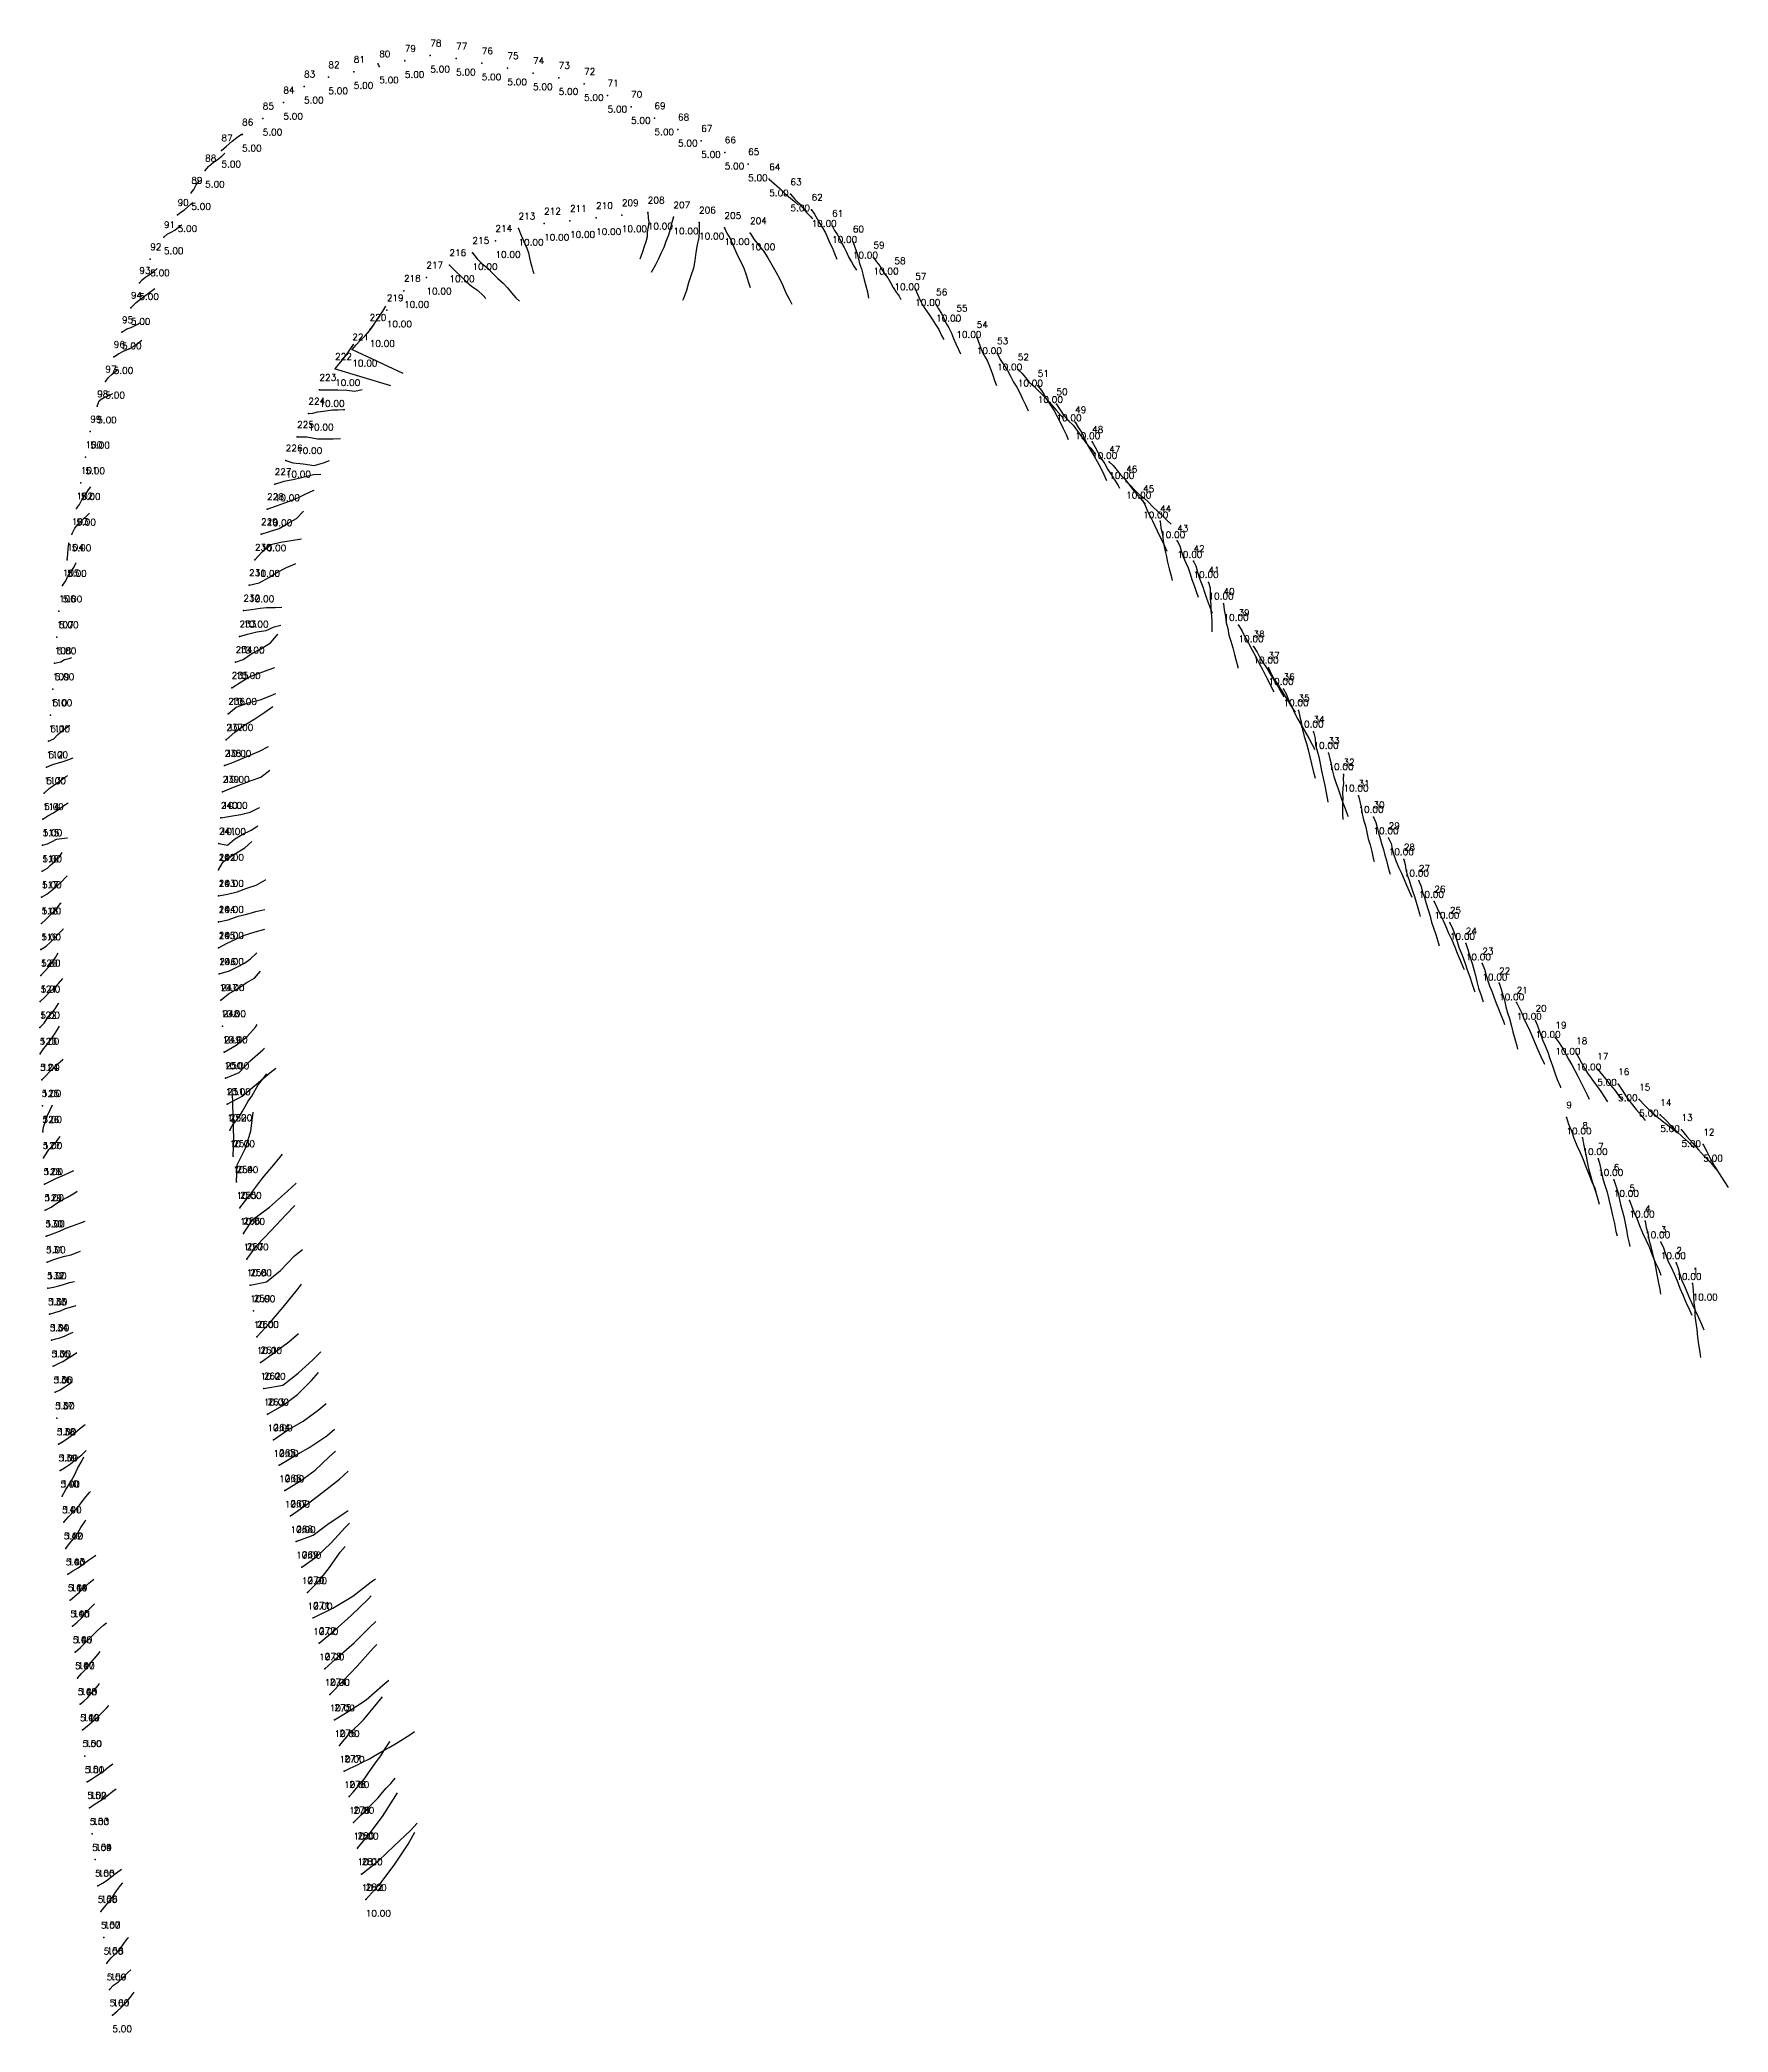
# Model space of a CAD drawing. Extents: x 748472 to 748549.7, y 8930354.9 to 8930446.6.
import ezdxf

# ---------------------------------------------------------------- set-up
doc = ezdxf.new("R2010")
doc.units = 0
for name, color, linetype in [('Hole', 7, 'Continuous'), ('Length', 7, 'Continuous'), ('Number', 7, 'Continuous'), ('Real Hole', 7, 'Continuous'), ('Theoretical Hole', 7, 'Continuous')]:
    doc.layers.add(name, color=color, linetype=linetype)
doc.styles.get("Standard").update_dxf_attribs({"font": 'simplex.shx'})

msp = doc.modelspace()

# ---------------------------------------------------------------- texts
at = {"layer": 'Length', "color": 40, "true_color": 0xffc000}
for s, p in [('5.00', (748486.42, 8930444.37, 200)), ('5.00', (748487.59, 8930444.62, 200)), ('5.00', (748488.77, 8930444.87, 200)), ('5.00', (748489.94, 8930445.12, 200)), ('5.00', (748491.13, 8930444.98, 200)), ('5.00', (748492.31, 8930444.76, 200)), ('5.00', (748493.49, 8930444.53, 200)), ('5.00', (748494.67, 8930444.31, 200)), ('5.00', (748484.13, 8930443.69, 200)), ('5.00', (748485.25, 8930444.12, 200)), ('5.00', (748495.85, 8930444.09, 200)), ('5.00', (748497.02, 8930443.81, 200)), ('5.00', (748483.18, 8930442.95, 200)), ('5.00', (748498.1, 8930443.28, 200)), ('5.00', (748499.18, 8930442.76, 200)), ('5.00', (748482.23, 8930442.22, 200)), ('5.00', (748500.26, 8930442.23, 200)), ('5.00', (748501.34, 8930441.71, 200)), ('5.00', (748480.33, 8930440.75, 200)), ('5.00', (748481.28, 8930441.48, 200)), ('5.00', (748502.41, 8930441.19, 200)), ('5.00', (748503.49, 8930440.66, 200)), ('5.00', (748479.58, 8930439.82, 200)), ('5.00', (748504.57, 8930440.12, 200)), ('5.00', (748478.94, 8930438.8, 200)), ('5.00', (748505.54, 8930439.42, 200)), ('10.00', (748499.95, 8930437.89, 200)), ('5.00', (748506.52, 8930438.73, 200)), ('10.00', (748507.49, 8930438.02, 200)), ('5.00', (748478.31, 8930437.78, 200)), ('10.00', (748494, 8930437.15, 200)), ('10.00', (748495.18, 8930437.38, 200)), ('10.00', (748496.37, 8930437.51, 200)), ('10.00', (748497.57, 8930437.64, 200)), ('10.00', (748498.76, 8930437.77, 200)), ('10.00', (748501.13, 8930437.67, 200)), ('10.00', (748502.31, 8930437.43, 200)), ('10.00', (748503.48, 8930437.18, 200)), ('10.00', (748508.43, 8930437.28, 200)), ('5.00', (748477.68, 8930436.76, 200)), ('10.00', (748491.88, 8930436.03, 200)), ('10.00', (748492.94, 8930436.59, 200)), ('10.00', (748504.66, 8930436.94, 200)), ('10.00', (748509.39, 8930436.56, 200)), ('5.00', (748477.05, 8930435.74, 200)), ('10.00', (748490.82, 8930435.47, 200)), ('10.00', (748510.34, 8930435.82, 200)), ('5.00', (748476.55, 8930434.65, 200)), ('10.00', (748488.73, 8930434.29, 200)), ('10.00', (748489.76, 8930434.9, 200)), ('10.00', (748511.3, 8930435.1, 200)), ('10.00', (748512.26, 8930434.38, 200)), ('5.00', (748476.16, 8930433.51, 200)), ('10.00', (748487.94, 8930433.39, 200)), ('10.00', (748513.22, 8930433.66, 200)), ('5.00', (748475.75, 8930432.38, 200)), ('10.00', (748487.15, 8930432.49, 200)), ('10.00', (748514.15, 8930432.91, 200)), ('10.00', (748486.35, 8930431.59, 200)), ('10.00', (748515.09, 8930432.16, 200)), ('5.00', (748475.37, 8930431.25, 200)), ('10.00', (748485.56, 8930430.69, 200)), ('10.00', (748516.03, 8930431.41, 200)), ('10.00', (748516.98, 8930430.67, 200)), ('5.00', (748474.99, 8930430.11, 200)), ('10.00', (748484.84, 8930429.73, 200)), ('10.00', (748517.9, 8930429.91, 200)), ('5.00', (748474.61, 8930428.97, 200)), ('10.00', (748518.76, 8930429.07, 200)), ('5.00', (748474.29, 8930427.81, 200)), ('10.00', (748484.33, 8930428.64, 200)), ('10.00', (748519.62, 8930428.24, 200)), ('10.00', (748483.81, 8930427.56, 200)), ('10.00', (748520.4, 8930427.33, 200)), ('5.00', (748474.07, 8930426.63, 200)), ('10.00', (748483.29, 8930426.48, 200)), ('10.00', (748521.19, 8930426.42, 200)), ('5.00', (748473.86, 8930425.45, 200)), ('10.00', (748482.78, 8930425.39, 200)), ('10.00', (748521.97, 8930425.51, 200)), ('5.00', (748473.65, 8930424.27, 200)), ('10.00', (748482.43, 8930424.24, 200)), ('10.00', (748522.75, 8930424.6, 200)), ('10.00', (748523.53, 8930423.69, 200)), ('5.00', (748473.44, 8930423.09, 200)), ('10.00', (748482.15, 8930423.08, 200)), ('10.00', (748524.32, 8930422.78, 200)), ('5.00', (748473.23, 8930421.91, 200)), ('10.00', (748481.87, 8930421.91, 200)), ('10.00', (748525.07, 8930421.85, 200)), ('5.00', (748473.02, 8930420.73, 200)), ('10.00', (748481.6, 8930420.74, 200)), ('10.00', (748525.76, 8930420.86, 200)), ('5.00', (748472.85, 8930419.54, 200)), ('10.00', (748481.34, 8930419.57, 200)), ('10.00', (748526.45, 8930419.88, 200)), ('10.00', (748527.14, 8930418.9, 200)), ('5.00', (748472.75, 8930418.34, 200)), ('10.00', (748481.16, 8930418.38, 200)), ('10.00', (748527.83, 8930417.92, 200)), ('5.00', (748472.65, 8930417.15, 200)), ('10.00', (748480.98, 8930417.2, 200)), ('10.00', (748528.52, 8930416.93, 200)), ('5.00', (748472.56, 8930415.95, 200)), ('10.00', (748480.8, 8930416.01, 200)), ('10.00', (748529.21, 8930415.95, 200)), ('10.00', (748529.9, 8930414.97, 200)), ('5.00', (748472.46, 8930414.75, 200)), ('10.00', (748480.64, 8930414.82, 200)), ('5.00', (748472.37, 8930413.56, 200)), ('10.00', (748480.55, 8930413.62, 200)), ('10.00', (748530.59, 8930413.99, 200)), ('5.00', (748472.27, 8930412.36, 200)), ('10.00', (748480.47, 8930412.43, 200)), ('10.00', (748531.28, 8930413.01, 200)), ('10.00', (748531.97, 8930412.02, 200)), ('5.00', (748472.17, 8930411.17, 200)), ('10.00', (748480.38, 8930411.23, 200)), ('10.00', (748532.66, 8930411.04, 200)), ('5.00', (748472.1, 8930409.97, 200)), ('10.00', (748480.3, 8930410.03, 200)), ('10.00', (748533.35, 8930410.06, 200)), ('5.00', (748472.09, 8930408.77, 200)), ('10.00', (748480.21, 8930408.84, 200)), ('10.00', (748534.05, 8930409.09, 200)), ('10.00', (748480.2, 8930407.64, 200)), ('10.00', (748534.75, 8930408.11, 200)), ('5.00', (748472.07, 8930407.57, 200)), ('10.00', (748535.44, 8930407.13, 200)), ('5.00', (748472.05, 8930406.37, 200)), ('10.00', (748480.2, 8930406.44, 200)), ('10.00', (748536.15, 8930406.17, 200)), ('5.00', (748472.04, 8930405.17, 200)), ('10.00', (748480.2, 8930405.24, 200)), ('10.00', (748536.87, 8930405.2, 200)), ('5.00', (748472.02, 8930403.97, 200)), ('10.00', (748480.2, 8930404.04, 200)), ('10.00', (748537.6, 8930404.25, 200)), ('10.00', (748538.36, 8930403.32, 200)), ('5.00', (748472.01, 8930402.77, 200)), ('10.00', (748480.23, 8930402.84, 200)), ('10.00', (748539.13, 8930402.41, 200)), ('5.00', (748471.99, 8930401.57, 200)), ('10.00', (748480.3, 8930401.64, 200)), ('10.00', (748539.94, 8930401.52, 200)), ('5.00', (748471.97, 8930400.37, 200)), ('10.00', (748480.38, 8930400.44, 200)), ('10.00', (748540.81, 8930400.69, 200)), ('10.00', (748541.72, 8930399.91, 200)), ('5.00', (748471.98, 8930399.17, 200)), ('10.00', (748480.45, 8930399.24, 200)), ('10.00', (748542.68, 8930399.19, 200)), ('5.00', (748543.65, 8930398.48, 200)), ('5.00', (748472.06, 8930397.97, 200)), ('10.00', (748480.52, 8930398.05, 200)), ('5.00', (748544.61, 8930397.77, 200)), ('5.00', (748472.09, 8930396.77, 200)), ('10.00', (748480.59, 8930396.85, 200)), ('5.00', (748545.58, 8930397.06, 200)), ('10.00', (748542.23, 8930396.24, 200)), ('5.00', (748546.55, 8930396.35, 200)), ('5.00', (748472.1, 8930395.57, 200)), ('10.00', (748480.71, 8930395.65, 200)), ('10.00', (748542.97, 8930395.29, 200)), ('5.00', (748547.53, 8930395.66, 200)), ('5.00', (748548.53, 8930394.99, 200)), ('5.00', (748472.14, 8930394.37, 200)), ('10.00', (748480.87, 8930394.46, 200)), ('10.00', (748543.69, 8930394.33, 200)), ('5.00', (748472.18, 8930393.17, 200)), ('10.00', (748481.02, 8930393.27, 200)), ('10.00', (748544.41, 8930393.37, 200)), ('10.00', (748481.18, 8930392.08, 200)), ('10.00', (748545.13, 8930392.41, 200)), ('5.00', (748472.22, 8930391.97, 200)), ('10.00', (748545.85, 8930391.46, 200)), ('5.00', (748472.26, 8930390.77, 200)), ('10.00', (748481.34, 8930390.9, 200)), ('10.00', (748546.57, 8930390.5, 200)), ('5.00', (748472.3, 8930389.58, 200)), ('10.00', (748481.49, 8930389.71, 200)), ('10.00', (748547.29, 8930389.54, 200)), ('5.00', (748472.34, 8930388.38, 200)), ('10.00', (748481.65, 8930388.52, 200)), ('10.00', (748548.04, 8930388.59, 200)), ('5.00', (748472.42, 8930387.18, 200)), ('10.00', (748481.81, 8930387.33, 200)), ('5.00', (748472.5, 8930385.98, 200)), ('10.00', (748481.96, 8930386.14, 200)), ('5.00', (748472.59, 8930384.78, 200)), ('10.00', (748482.12, 8930384.95, 200)), ('10.00', (748482.28, 8930383.76, 200)), ('5.00', (748472.67, 8930383.59, 200)), ('5.00', (748472.75, 8930382.39, 200)), ('10.00', (748482.45, 8930382.57, 200)), ('5.00', (748472.83, 8930381.19, 200)), ('10.00', (748482.72, 8930381.4, 200)), ('10.00', (748482.98, 8930380.23, 200)), ('5.00', (748472.91, 8930379.99, 200)), ('5.00', (748472.99, 8930378.8, 200)), ('10.00', (748483.24, 8930379.06, 200)), ('5.00', (748473.07, 8930377.6, 200)), ('10.00', (748483.5, 8930377.89, 200)), ('10.00', (748483.77, 8930376.72, 200)), ('5.00', (748473.16, 8930376.4, 200)), ('10.00', (748484.03, 8930375.54, 200)), ('5.00', (748473.26, 8930375.21, 200)), ('5.00', (748473.37, 8930374.01, 200)), ('10.00', (748484.29, 8930374.37, 200)), ('5.00', (748473.48, 8930372.82, 200)), ('10.00', (748484.55, 8930373.2, 200)), ('10.00', (748484.82, 8930372.03, 200)), ('5.00', (748473.59, 8930371.62, 200)), ('5.00', (748473.71, 8930370.43, 200)), ('10.00', (748485.08, 8930370.86, 200)), ('5.00', (748473.82, 8930369.23, 200)), ('10.00', (748485.31, 8930369.68, 200)), ('10.00', (748485.53, 8930368.5, 200)), ('5.00', (748473.93, 8930368.04, 200)), ('10.00', (748485.76, 8930367.32, 200)), ('5.00', (748474.04, 8930366.84, 200)), ('5.00', (748474.15, 8930365.65, 200)), ('10.00', (748485.98, 8930366.15, 200)), ('10.00', (748486.21, 8930364.97, 200)), ('5.00', (748474.26, 8930364.45, 200)), ('10.00', (748486.4, 8930363.78, 200)), ('5.00', (748474.38, 8930363.26, 200)), ('5.00', (748474.51, 8930362.07, 200)), ('10.00', (748486.59, 8930362.6, 200)), ('5.00', (748474.64, 8930360.87, 200)), ('10.00', (748486.78, 8930361.41, 200)), ('10.00', (748486.97, 8930360.23, 200)), ('5.00', (748474.78, 8930359.68, 200)), ('5.00', (748474.91, 8930358.49, 200)), ('5.00', (748475.05, 8930357.3, 200)), ('5.00', (748475.18, 8930356.1, 200)), ('5.00', (748475.31, 8930354.91, 200))]:
    msp.add_text(s, height=0.3, dxfattribs=at).set_placement(p)
at = {"layer": 'Number', "color": 40, "true_color": 0xffc000}
for s, p in [('78', (748489.94, 8930446.32, 200)), ('77', (748491.13, 8930446.18, 200)), ('82', (748485.25, 8930445.32, 200)), ('81', (748486.42, 8930445.57, 200)), ('80', (748487.59, 8930445.82, 200)), ('79', (748488.77, 8930446.07, 200)), ('76', (748492.31, 8930445.96, 200)), ('75', (748493.49, 8930445.73, 200)), ('74', (748494.67, 8930445.51, 200)), ('73', (748495.85, 8930445.29, 200)), ('83', (748484.13, 8930444.89, 200)), ('72', (748497.02, 8930445.01, 200)), ('71', (748498.1, 8930444.48, 200)), ('85', (748482.23, 8930443.42, 200)), ('84', (748483.18, 8930444.15, 200)), ('70', (748499.18, 8930443.96, 200)), ('69', (748500.26, 8930443.43, 200)), ('86', (748481.28, 8930442.68, 200)), ('68', (748501.34, 8930442.91, 200)), ('87', (748480.33, 8930441.95, 200)), ('67', (748502.41, 8930442.39, 200)), ('66', (748503.49, 8930441.86, 200)), ('88', (748479.58, 8930441.02, 200)), ('65', (748504.57, 8930441.32, 200)), ('64', (748505.54, 8930440.62, 200)), ('89', (748478.94, 8930440, 200)), ('63', (748506.52, 8930439.93, 200)), ('90', (748478.31, 8930438.98, 200)), ('210', (748497.57, 8930438.84, 200)), ('209', (748498.76, 8930438.97, 200)), ('208', (748499.95, 8930439.09, 200)), ('207', (748501.13, 8930438.87, 200)), ('62', (748507.49, 8930439.22, 200)), ('91', (748477.68, 8930437.96, 200)), ('213', (748494, 8930438.35, 200)), ('212', (748495.18, 8930438.58, 200)), ('211', (748496.37, 8930438.71, 200)), ('206', (748502.31, 8930438.63, 200)), ('205', (748503.48, 8930438.38, 200)), ('204', (748504.66, 8930438.14, 200)), ('61', (748508.43, 8930438.48, 200)), ('215', (748491.88, 8930437.23, 200)), ('214', (748492.94, 8930437.79, 200)), ('60', (748509.39, 8930437.76, 200)), ('59', (748510.34, 8930437.02, 200)), ('92', (748477.05, 8930436.94, 200)), ('217', (748489.76, 8930436.1, 200)), ('216', (748490.82, 8930436.67, 200)), ('58', (748511.3, 8930436.3, 200)), ('93', (748476.55, 8930435.85, 200)), ('218', (748488.73, 8930435.49, 200)), ('57', (748512.26, 8930435.58, 200)), ('94', (748476.16, 8930434.71, 200)), ('219', (748487.94, 8930434.59, 200)), ('56', (748513.22, 8930434.86, 200)), ('95', (748475.75, 8930433.58, 200)), ('220', (748487.15, 8930433.69, 200)), ('55', (748514.15, 8930434.11, 200)), ('54', (748515.09, 8930433.36, 200)), ('96', (748475.37, 8930432.45, 200)), ('221', (748486.35, 8930432.79, 200)), ('53', (748516.03, 8930432.61, 200)), ('222', (748485.56, 8930431.89, 200)), ('52', (748516.98, 8930431.87, 200)), ('97', (748474.99, 8930431.31, 200)), ('223', (748484.84, 8930430.93, 200)), ('51', (748517.9, 8930431.11, 200)), ('98', (748474.61, 8930430.17, 200)), ('224', (748484.33, 8930429.84, 200)), ('50', (748518.76, 8930430.27, 200)), ('99', (748474.29, 8930429.01, 200)), ('225', (748483.81, 8930428.76, 200)), ('49', (748519.62, 8930429.44, 200)), ('100', (748474.07, 8930427.83, 200)), ('48', (748520.4, 8930428.53, 200)), ('226', (748483.29, 8930427.68, 200)), ('47', (748521.19, 8930427.62, 200)), ('101', (748473.86, 8930426.65, 200)), ('227', (748482.78, 8930426.59, 200)), ('46', (748521.97, 8930426.71, 200)), ('102', (748473.65, 8930425.47, 200)), ('228', (748482.43, 8930425.44, 200)), ('45', (748522.75, 8930425.8, 200)), ('103', (748473.44, 8930424.29, 200)), ('229', (748482.15, 8930424.28, 200)), ('44', (748523.53, 8930424.89, 200)), ('43', (748524.32, 8930423.98, 200)), ('104', (748473.23, 8930423.11, 200)), ('230', (748481.87, 8930423.11, 200)), ('42', (748525.07, 8930423.05, 200)), ('105', (748473.02, 8930421.93, 200)), ('231', (748481.6, 8930421.94, 200)), ('41', (748525.76, 8930422.06, 200)), ('106', (748472.85, 8930420.74, 200)), ('232', (748481.34, 8930420.77, 200)), ('40', (748526.45, 8930421.08, 200)), ('107', (748472.75, 8930419.54, 200)), ('233', (748481.16, 8930419.58, 200)), ('39', (748527.14, 8930420.1, 200)), ('38', (748527.83, 8930419.12, 200)), ('108', (748472.65, 8930418.35, 200)), ('234', (748480.98, 8930418.4, 200)), ('37', (748528.52, 8930418.13, 200)), ('109', (748472.56, 8930417.15, 200)), ('235', (748480.8, 8930417.21, 200)), ('36', (748529.21, 8930417.15, 200)), ('110', (748472.46, 8930415.95, 200)), ('236', (748480.64, 8930416.02, 200)), ('35', (748529.9, 8930416.17, 200)), ('34', (748530.59, 8930415.19, 200)), ('111', (748472.37, 8930414.76, 200)), ('237', (748480.55, 8930414.82, 200)), ('33', (748531.28, 8930414.21, 200)), ('112', (748472.27, 8930413.56, 200)), ('238', (748480.47, 8930413.63, 200)), ('32', (748531.97, 8930413.22, 200)), ('113', (748472.17, 8930412.37, 200)), ('239', (748480.38, 8930412.43, 200)), ('31', (748532.66, 8930412.24, 200)), ('114', (748472.1, 8930411.17, 200)), ('240', (748480.3, 8930411.23, 200)), ('30', (748533.35, 8930411.26, 200)), ('115', (748472.09, 8930409.97, 200)), ('241', (748480.21, 8930410.04, 200)), ('29', (748534.05, 8930410.29, 200)), ('116', (748472.07, 8930408.77, 200)), ('242', (748480.2, 8930408.84, 200)), ('28', (748534.75, 8930409.31, 200)), ('243', (748480.2, 8930407.64, 200)), ('27', (748535.44, 8930408.33, 200)), ('117', (748472.05, 8930407.57, 200)), ('26', (748536.15, 8930407.37, 200)), ('118', (748472.04, 8930406.37, 200)), ('244', (748480.2, 8930406.44, 200)), ('25', (748536.87, 8930406.4, 200)), ('119', (748472.02, 8930405.17, 200)), ('245', (748480.2, 8930405.24, 200)), ('24', (748537.6, 8930405.45, 200)), ('120', (748472.01, 8930403.97, 200)), ('246', (748480.23, 8930404.04, 200)), ('23', (748538.36, 8930404.52, 200)), ('22', (748539.13, 8930403.61, 200)), ('121', (748471.99, 8930402.77, 200)), ('247', (748480.3, 8930402.84, 200)), ('21', (748539.94, 8930402.72, 200)), ('122', (748471.97, 8930401.57, 200)), ('248', (748480.38, 8930401.64, 200)), ('20', (748540.81, 8930401.89, 200)), ('123', (748471.98, 8930400.37, 200)), ('249', (748480.45, 8930400.44, 200)), ('19', (748541.72, 8930401.11, 200)), ('18', (748542.68, 8930400.39, 200)), ('17', (748543.65, 8930399.68, 200)), ('124', (748472.06, 8930399.17, 200)), ('250', (748480.52, 8930399.25, 200)), ('16', (748544.61, 8930398.97, 200)), ('125', (748472.09, 8930397.97, 200)), ('251', (748480.59, 8930398.05, 200)), ('15', (748545.58, 8930398.26, 200)), ('14', (748546.55, 8930397.55, 200)), ('126', (748472.1, 8930396.77, 200)), ('252', (748480.71, 8930396.85, 200)), ('9', (748542.23, 8930397.44, 200)), ('13', (748547.53, 8930396.86, 200)), ('8', (748542.97, 8930396.49, 200)), ('12', (748548.53, 8930396.19, 200)), ('127', (748472.14, 8930395.57, 200)), ('253', (748480.87, 8930395.66, 200)), ('7', (748543.69, 8930395.53, 200)), ('128', (748472.18, 8930394.37, 200)), ('254', (748481.02, 8930394.47, 200)), ('6', (748544.41, 8930394.57, 200)), ('129', (748472.22, 8930393.17, 200)), ('255', (748481.18, 8930393.28, 200)), ('5', (748545.13, 8930393.61, 200)), ('256', (748481.34, 8930392.1, 200)), ('4', (748545.85, 8930392.66, 200)), ('130', (748472.26, 8930391.97, 200)), ('3', (748546.57, 8930391.7, 200)), ('131', (748472.3, 8930390.78, 200)), ('257', (748481.49, 8930390.91, 200)), ('2', (748547.29, 8930390.74, 200)), ('132', (748472.34, 8930389.58, 200)), ('258', (748481.65, 8930389.72, 200)), ('1', (748548.04, 8930389.79, 200)), ('133', (748472.42, 8930388.38, 200)), ('259', (748481.81, 8930388.53, 200)), ('134', (748472.5, 8930387.18, 200)), ('260', (748481.96, 8930387.34, 200)), ('135', (748472.59, 8930385.98, 200)), ('261', (748482.12, 8930386.15, 200)), ('136', (748472.67, 8930384.79, 200)), ('262', (748482.28, 8930384.96, 200)), ('263', (748482.45, 8930383.77, 200)), ('137', (748472.75, 8930383.59, 200)), ('138', (748472.83, 8930382.39, 200)), ('264', (748482.72, 8930382.6, 200)), ('139', (748472.91, 8930381.19, 200)), ('265', (748482.98, 8930381.43, 200)), ('266', (748483.24, 8930380.26, 200)), ('140', (748472.99, 8930380, 200)), ('141', (748473.07, 8930378.8, 200)), ('267', (748483.5, 8930379.09, 200)), ('142', (748473.16, 8930377.6, 200)), ('268', (748483.77, 8930377.92, 200)), ('269', (748484.03, 8930376.74, 200)), ('143', (748473.26, 8930376.41, 200)), ('270', (748484.29, 8930375.57, 200)), ('144', (748473.37, 8930375.21, 200)), ('145', (748473.48, 8930374.02, 200)), ('271', (748484.55, 8930374.4, 200)), ('146', (748473.59, 8930372.82, 200)), ('272', (748484.82, 8930373.23, 200)), ('273', (748485.08, 8930372.06, 200)), ('147', (748473.71, 8930371.63, 200)), ('148', (748473.82, 8930370.43, 200)), ('274', (748485.31, 8930370.88, 200)), ('149', (748473.93, 8930369.24, 200)), ('275', (748485.53, 8930369.7, 200)), ('276', (748485.76, 8930368.52, 200)), ('150', (748474.04, 8930368.04, 200)), ('277', (748485.98, 8930367.35, 200)), ('151', (748474.15, 8930366.85, 200)), ('152', (748474.26, 8930365.65, 200)), ('278', (748486.21, 8930366.17, 200)), ('279', (748486.4, 8930364.98, 200)), ('153', (748474.38, 8930364.46, 200)), ('280', (748486.59, 8930363.8, 200)), ('154', (748474.51, 8930363.27, 200)), ('155', (748474.64, 8930362.07, 200)), ('281', (748486.78, 8930362.61, 200)), ('156', (748474.78, 8930360.88, 200)), ('282', (748486.97, 8930361.43, 200)), ('157', (748474.91, 8930359.69, 200)), ('158', (748475.05, 8930358.5, 200)), ('159', (748475.18, 8930357.3, 200)), ('160', (748475.31, 8930356.11, 200))]:
    msp.add_text(s, height=0.3, dxfattribs=at).set_placement(p)

# ---------------------------------------------------------------- linework, layer by layer
at = {"layer": 'Hole', "color": 40, "true_color": 0xffc000}
for p in [(748488.77, 8930445.65, 200), (748489.94, 8930445.9, 200), (748491.13, 8930445.76, 200), (748492.31, 8930445.54, 200), (748485.25, 8930444.9, 200), (748486.42, 8930445.15, 200), (748487.59, 8930445.4, 200), (748493.49, 8930445.31, 200), (748494.67, 8930445.09, 200), (748495.85, 8930444.87, 200), (748497.02, 8930444.59, 200), (748483.18, 8930443.73, 200), (748484.13, 8930444.47, 200), (748498.1, 8930444.06, 200), (748482.23, 8930443, 200), (748499.18, 8930443.54, 200), (748500.26, 8930443.01, 200), (748481.28, 8930442.26, 200), (748501.34, 8930442.49, 200), (748502.41, 8930441.97, 200), (748480.33, 8930441.53, 200), (748503.49, 8930441.44, 200), (748479.58, 8930440.6, 200), (748504.57, 8930440.9, 200), (748505.54, 8930440.2, 200), (748478.94, 8930439.58, 200), (748506.52, 8930439.51, 200), (748478.31, 8930438.56, 200), (748496.37, 8930438.29, 200), (748497.57, 8930438.42, 200), (748498.76, 8930438.55, 200), (748499.95, 8930438.67, 200), (748501.13, 8930438.45, 200), (748502.31, 8930438.21, 200), (748507.49, 8930438.8, 200), (748477.68, 8930437.54, 200), (748492.94, 8930437.37, 200), (748494, 8930437.93, 200), (748495.18, 8930438.16, 200), (748503.48, 8930437.96, 200), (748504.66, 8930437.72, 200), (748508.43, 8930438.06, 200), (748509.39, 8930437.34, 200), (748477.05, 8930436.52, 200), (748491.88, 8930436.81, 200), (748510.34, 8930436.6, 200), (748476.55, 8930435.43, 200), (748489.76, 8930435.68, 200), (748490.82, 8930436.25, 200), (748511.3, 8930435.88, 200), (748488.73, 8930435.07, 200), (748512.26, 8930435.16, 200), (748476.16, 8930434.29, 200), (748487.94, 8930434.17, 200), (748513.22, 8930434.44, 200), (748514.15, 8930433.69, 200), (748475.75, 8930433.16, 200), (748487.15, 8930433.27, 200), (748515.09, 8930432.94, 200), (748475.37, 8930432.03, 200), (748486.35, 8930432.37, 200), (748516.03, 8930432.19, 200), (748474.99, 8930430.89, 200), (748485.56, 8930431.47, 200), (748516.98, 8930431.45, 200), (748484.84, 8930430.51, 200), (748517.9, 8930430.69, 200), (748474.61, 8930429.75, 200), (748484.33, 8930429.42, 200), (748518.76, 8930429.85, 200), (748519.62, 8930429.02, 200), (748474.29, 8930428.59, 200), (748483.81, 8930428.34, 200), (748520.4, 8930428.11, 200), (748474.07, 8930427.41, 200), (748483.29, 8930427.26, 200), (748521.19, 8930427.2, 200), (748521.97, 8930426.29, 200), (748473.86, 8930426.23, 200), (748482.78, 8930426.17, 200), (748522.75, 8930425.38, 200), (748473.65, 8930425.05, 200), (748482.43, 8930425.02, 200), (748523.53, 8930424.47, 200), (748473.44, 8930423.87, 200), (748482.15, 8930423.86, 200), (748524.32, 8930423.56, 200), (748473.23, 8930422.69, 200), (748481.87, 8930422.69, 200), (748525.07, 8930422.63, 200), (748473.02, 8930421.51, 200), (748481.6, 8930421.52, 200), (748525.76, 8930421.64, 200), (748472.85, 8930420.32, 200), (748481.34, 8930420.35, 200), (748526.45, 8930420.66, 200), (748472.75, 8930419.12, 200), (748481.16, 8930419.16, 200), (748527.14, 8930419.68, 200), (748527.83, 8930418.7, 200), (748472.65, 8930417.93, 200), (748480.98, 8930417.98, 200), (748528.52, 8930417.71, 200), (748472.56, 8930416.73, 200), (748480.8, 8930416.79, 200), (748529.21, 8930416.73, 200), (748472.46, 8930415.53, 200), (748480.64, 8930415.6, 200), (748529.9, 8930415.75, 200), (748472.37, 8930414.34, 200), (748480.55, 8930414.4, 200), (748530.59, 8930414.77, 200), (748531.28, 8930413.79, 200), (748472.27, 8930413.14, 200), (748480.47, 8930413.21, 200), (748531.97, 8930412.8, 200), (748472.17, 8930411.95, 200), (748480.38, 8930412.01, 200), (748532.66, 8930411.82, 200), (748472.1, 8930410.75, 200), (748480.3, 8930410.81, 200), (748533.35, 8930410.84, 200), (748534.05, 8930409.87, 200), (748472.09, 8930409.55, 200), (748480.21, 8930409.62, 200), (748534.75, 8930408.89, 200), (748472.07, 8930408.35, 200), (748480.2, 8930408.42, 200), (748535.44, 8930407.91, 200), (748472.05, 8930407.15, 200), (748480.2, 8930407.22, 200), (748536.15, 8930406.95, 200), (748472.04, 8930405.95, 200), (748480.2, 8930406.02, 200), (748536.87, 8930405.98, 200), (748472.02, 8930404.75, 200), (748480.2, 8930404.82, 200), (748537.6, 8930405.03, 200), (748472.01, 8930403.55, 200), (748480.23, 8930403.62, 200), (748538.36, 8930404.1, 200), (748480.3, 8930402.42, 200), (748539.13, 8930403.19, 200), (748471.99, 8930402.35, 200), (748539.94, 8930402.3, 200), (748471.97, 8930401.15, 200), (748480.38, 8930401.22, 200), (748540.81, 8930401.47, 200), (748541.72, 8930400.69, 200), (748471.98, 8930399.95, 200), (748480.45, 8930400.02, 200), (748542.68, 8930399.97, 200), (748472.06, 8930398.75, 200), (748480.52, 8930398.83, 200), (748543.65, 8930399.26, 200), (748544.61, 8930398.55, 200), (748545.58, 8930397.84, 200), (748472.09, 8930397.55, 200), (748480.59, 8930397.63, 200), (748542.23, 8930397.02, 200), (748546.55, 8930397.13, 200), (748472.1, 8930396.35, 200), (748480.71, 8930396.43, 200), (748542.97, 8930396.07, 200), (748547.53, 8930396.44, 200), (748472.14, 8930395.15, 200), (748480.87, 8930395.24, 200), (748543.69, 8930395.11, 200), (748548.53, 8930395.77, 200), (748544.41, 8930394.15, 200), (748472.18, 8930393.95, 200), (748481.02, 8930394.05, 200), (748472.22, 8930392.75, 200), (748481.18, 8930392.86, 200), (748545.13, 8930393.19, 200), (748472.26, 8930391.55, 200), (748481.34, 8930391.68, 200), (748545.85, 8930392.24, 200), (748481.49, 8930390.49, 200), (748546.57, 8930391.28, 200), (748472.3, 8930390.36, 200), (748547.29, 8930390.32, 200), (748472.34, 8930389.16, 200), (748481.65, 8930389.3, 200), (748548.04, 8930389.37, 200), (748472.42, 8930387.96, 200), (748481.81, 8930388.11, 200), (748481.96, 8930386.92, 200), (748472.5, 8930386.76, 200), (748472.59, 8930385.56, 200), (748482.12, 8930385.73, 200), (748472.67, 8930384.37, 200), (748482.28, 8930384.54, 200), (748472.75, 8930383.17, 200), (748482.45, 8930383.35, 200), (748472.83, 8930381.97, 200), (748482.72, 8930382.18, 200), (748472.91, 8930380.77, 200), (748482.98, 8930381.01, 200), (748472.99, 8930379.58, 200), (748483.24, 8930379.84, 200), (748483.5, 8930378.67, 200), (748473.07, 8930378.38, 200), (748473.16, 8930377.18, 200), (748483.77, 8930377.5, 200), (748473.26, 8930375.99, 200), (748484.03, 8930376.32, 200), (748484.29, 8930375.15, 200), (748473.37, 8930374.79, 200), (748484.55, 8930373.98, 200), (748473.48, 8930373.6, 200), (748473.59, 8930372.4, 200), (748484.82, 8930372.81, 200), (748485.08, 8930371.64, 200), (748473.71, 8930371.21, 200), (748485.31, 8930370.46, 200), (748473.82, 8930370.01, 200), (748473.93, 8930368.82, 200), (748485.53, 8930369.28, 200), (748474.04, 8930367.62, 200), (748485.76, 8930368.1, 200), (748485.98, 8930366.93, 200), (748474.15, 8930366.43, 200), (748486.21, 8930365.75, 200), (748474.26, 8930365.23, 200), (748474.38, 8930364.04, 200), (748486.4, 8930364.56, 200), (748486.59, 8930363.38, 200), (748474.51, 8930362.85, 200), (748486.78, 8930362.19, 200), (748474.64, 8930361.65, 200), (748474.78, 8930360.46, 200), (748486.97, 8930361.01, 200), (748474.91, 8930359.27, 200), (748475.05, 8930358.08, 200), (748475.18, 8930356.88, 200), (748475.31, 8930355.69, 200)]:
    msp.add_point(p, dxfattribs=at)
at = {"layer": 'Real Hole', "color": 1, "true_color": 0xff0000}
for points in [[(748487.59, 8930445.4, 200), (748487.593, 8930445.424, 199), (748487.566, 8930445.436, 198.001), (748487.571, 8930445.461, 197.001), (748487.534, 8930445.486, 196.002), (748487.542, 8930445.517, 195.003), (748487.536, 8930445.541, 194.603)], [(748488.77, 8930445.65, 200), (748488.763, 8930445.662, 199), (748488.767, 8930445.657, 198), (748488.787, 8930445.67, 197), (748488.767, 8930445.653, 196.001), (748488.762, 8930445.668, 195.001), (748488.758, 8930445.669, 194.701)], [(748486.42, 8930445.15, 200), (748486.426, 8930445.154, 199), (748486.406, 8930445.152, 198), (748486.417, 8930445.164, 197), (748486.414, 8930445.158, 196), (748486.416, 8930445.173, 195), (748486.414, 8930445.17, 194.401)], [(748480.33, 8930441.53, 200), (748480.554, 8930441.72, 199.044), (748480.815, 8930441.95, 198.106), (748481.041, 8930442.126, 197.148), (748481.247, 8930442.281, 196.182)], [(748481.28, 8930442.26, 200), (748481.287, 8930442.263, 199), (748481.29, 8930442.266, 198), (748481.277, 8930442.269, 197), (748481.28, 8930442.276, 196), (748481.272, 8930442.279, 195.3)], [(748479.58, 8930440.6, 200), (748479.736, 8930440.784, 199.03), (748479.945, 8930440.969, 198.069), (748480.145, 8930441.112, 197.1), (748480.34, 8930441.264, 196.131), (748480.487, 8930441.396, 195.356)], [(748478.94, 8930439.58, 200), (748479.062, 8930439.738, 199.02), (748479.17, 8930439.949, 198.049), (748479.309, 8930440.11, 197.072)], [(748505.54, 8930440.2, 200), (748505.787, 8930439.999, 199.052), (748506.017, 8930439.8, 198.099), (748506.257, 8930439.553, 197.161), (748506.518, 8930439.331, 196.221), (748506.761, 8930439.128, 195.273), (748506.883, 8930439.016, 194.801)], [(748478.31, 8930438.56, 200), (748478.456, 8930438.683, 199.018), (748478.635, 8930438.798, 198.041), (748478.784, 8930438.934, 197.062), (748478.912, 8930439.052, 196.077), (748479.01, 8930439.135, 195.288)], [(748506.52, 8930439.51, 200), (748506.71, 8930439.306, 199.04), (748506.908, 8930439.107, 198.08), (748507.081, 8930438.89, 197.119), (748507.255, 8930438.665, 196.16), (748507.459, 8930438.466, 195.202), (748507.538, 8930438.384, 194.819)], [(748499.95, 8930438.67, 200), (748499.968, 8930438.433, 199.029), (748499.994, 8930438.226, 198.051), (748499.964, 8930438.008, 197.075), (748499.925, 8930437.764, 196.106), (748499.917, 8930437.545, 195.131), (748499.861, 8930437.327, 194.156), (748499.79, 8930437.109, 193.183), (748499.708, 8930436.869, 192.215), (748499.631, 8930436.648, 191.243), (748499.589, 8930436.527, 190.76)], [(748501.13, 8930438.45, 200), (748501.043, 8930438.166, 199.045), (748500.983, 8930437.9, 198.083), (748500.901, 8930437.627, 197.125), (748500.782, 8930437.345, 196.173), (748500.689, 8930437.065, 195.217), (748500.557, 8930436.792, 194.264), (748500.441, 8930436.533, 193.305), (748500.312, 8930436.269, 192.349), (748500.17, 8930436.024, 191.39), (748500.111, 8930435.909, 191.012)], [(748502.31, 8930438.21, 200), (748502.316, 8930437.847, 199.068), (748502.298, 8930437.514, 198.125), (748502.225, 8930437.18, 197.186), (748502.158, 8930436.828, 196.252), (748502.115, 8930436.467, 195.32), (748502.057, 8930436.115, 194.386), (748501.936, 8930435.762, 193.459), (748501.827, 8930435.436, 192.519), (748501.729, 8930435.083, 191.589), (748501.596, 8930434.718, 190.668), (748501.554, 8930434.621, 190.387)], [(748507.49, 8930438.8, 200), (748507.631, 8930438.598, 199.031), (748507.746, 8930438.386, 198.06), (748507.868, 8930438.16, 197.094), (748507.998, 8930437.961, 196.123), (748508.125, 8930437.74, 195.156), (748508.222, 8930437.516, 194.186), (748508.332, 8930437.261, 193.225), (748508.453, 8930437.031, 192.26), (748508.546, 8930436.78, 191.296), (748508.658, 8930436.518, 190.337)], [(748477.68, 8930437.54, 200), (748477.831, 8930437.675, 199.021), (748478.008, 8930437.765, 198.041), (748478.178, 8930437.866, 197.06), (748478.346, 8930438.001, 196.084), (748478.505, 8930438.112, 195.103)], [(748494, 8930437.93, 200), (748494.092, 8930437.692, 199.033), (748494.192, 8930437.45, 198.068), (748494.287, 8930437.229, 197.097), (748494.383, 8930437.034, 196.121), (748494.456, 8930436.809, 195.15), (748494.506, 8930436.588, 194.176), (748494.547, 8930436.384, 193.198), (748494.614, 8930436.175, 192.222), (748494.659, 8930435.993, 191.24), (748494.708, 8930435.859, 190.453)], [(748503.48, 8930437.96, 200), (748503.583, 8930437.726, 199.033), (748503.74, 8930437.47, 198.079), (748503.868, 8930437.185, 197.129), (748503.988, 8930436.902, 196.178), (748504.112, 8930436.636, 195.222), (748504.241, 8930436.366, 194.268), (748504.366, 8930436.11, 193.309), (748504.483, 8930435.806, 192.364), (748504.569, 8930435.501, 191.415), (748504.667, 8930435.213, 190.463)], [(748504.66, 8930437.72, 200), (748504.851, 8930437.434, 199.061), (748505.08, 8930437.141, 198.133), (748505.291, 8930436.87, 197.194), (748505.474, 8930436.579, 196.254), (748505.661, 8930436.261, 195.325), (748505.839, 8930435.94, 194.395), (748506.008, 8930435.627, 193.46), (748506.161, 8930435.305, 192.526), (748506.311, 8930434.978, 191.593), (748506.488, 8930434.63, 190.672), (748506.575, 8930434.454, 190.212)], [(748508.43, 8930438.06, 200), (748508.547, 8930437.851, 199.029), (748508.683, 8930437.652, 198.059), (748508.783, 8930437.452, 197.084), (748508.884, 8930437.249, 196.11), (748508.99, 8930437.062, 195.133), (748509.091, 8930436.841, 194.163), (748509.207, 8930436.604, 193.199), (748509.326, 8930436.406, 192.226), (748509.44, 8930436.206, 191.253), (748509.555, 8930436.014, 190.381)], [(748509.39, 8930437.34, 200), (748509.48, 8930437.079, 199.039), (748509.568, 8930436.829, 198.075), (748509.632, 8930436.59, 197.106), (748509.695, 8930436.321, 196.145), (748509.791, 8930436.079, 195.179), (748509.848, 8930435.838, 194.21), (748509.914, 8930435.568, 193.25), (748509.98, 8930435.293, 192.291), (748510.057, 8930435.017, 191.333), (748510.115, 8930434.732, 190.376)], [(748491.88, 8930436.81, 200), (748492.096, 8930436.542, 199.061), (748492.331, 8930436.305, 198.119), (748492.608, 8930436.1, 197.18), (748492.82, 8930435.867, 196.231), (748493.044, 8930435.634, 195.284), (748493.287, 8930435.422, 194.338), (748493.493, 8930435.197, 193.385), (748493.689, 8930434.964, 192.433), (748493.884, 8930434.741, 191.478), (748494.05, 8930434.59, 190.71)], [(748510.34, 8930436.6, 200), (748510.478, 8930436.405, 199.029), (748510.624, 8930436.222, 198.057), (748510.729, 8930436.049, 197.077), (748510.856, 8930435.839, 196.108), (748511.002, 8930435.663, 195.134), (748511.121, 8930435.444, 194.166), (748511.25, 8930435.224, 193.199), (748511.387, 8930435.004, 192.233), (748511.515, 8930434.823, 191.258), (748511.595, 8930434.662, 190.582)], [(748476.55, 8930435.43, 200), (748476.683, 8930435.575, 199.02), (748476.844, 8930435.709, 198.042), (748477.003, 8930435.808, 197.059), (748477.196, 8930435.942, 196.087), (748477.34, 8930436.064, 195.105), (748477.374, 8930436.089, 194.91)], [(748490.82, 8930436.25, 200), (748491.081, 8930435.986, 199.071), (748491.346, 8930435.735, 198.14), (748491.599, 8930435.502, 197.202), (748491.844, 8930435.278, 196.258), (748492.106, 8930435.092, 195.311), (748492.375, 8930434.849, 194.379), (748492.504, 8930434.718, 193.914)], [(748476.16, 8930434.29, 200), (748476.405, 8930434.532, 199.061), (748476.672, 8930434.75, 198.122), (748476.968, 8930434.955, 197.189), (748477.265, 8930435.181, 196.262)], [(748512.26, 8930435.16, 200), (748512.366, 8930434.911, 199.037), (748512.465, 8930434.665, 198.073), (748512.588, 8930434.426, 197.11), (748512.736, 8930434.207, 196.145), (748512.886, 8930433.993, 195.18), (748513.035, 8930433.761, 194.219), (748513.193, 8930433.518, 193.262), (748513.342, 8930433.282, 192.302), (748513.464, 8930433.011, 191.347), (748513.573, 8930432.831, 190.679)], [(748475.75, 8930433.16, 200), (748475.979, 8930433.323, 199.04), (748476.171, 8930433.386, 198.061), (748476.423, 8930433.498, 197.1), (748476.621, 8930433.609, 196.333)], [(748487.15, 8930433.27, 200), (748487.32, 8930433.48, 199.037), (748487.466, 8930433.702, 198.073), (748487.606, 8930433.907, 197.105), (748487.755, 8930434.126, 196.14), (748487.901, 8930434.359, 195.179)], [(748513.22, 8930434.44, 200), (748513.328, 8930434.234, 199.027), (748513.466, 8930434.023, 198.06), (748513.583, 8930433.8, 197.092), (748513.682, 8930433.568, 196.124), (748513.811, 8930433.36, 195.155), (748513.922, 8930433.124, 194.189), (748514.021, 8930432.876, 193.226), (748514.133, 8930432.622, 192.265), (748514.249, 8930432.373, 191.303), (748514.339, 8930432.164, 190.536)], [(748475.37, 8930432.03, 200), (748475.591, 8930432.159, 199.033), (748475.825, 8930432.289, 198.07), (748476.074, 8930432.404, 197.108), (748476.301, 8930432.514, 196.14), (748476.514, 8930432.678, 195.177), (748476.657, 8930432.795, 194.502)], [(748486.35, 8930432.37, 200), (748486.521, 8930432.577, 199.037), (748486.72, 8930432.776, 198.077), (748486.942, 8930432.994, 197.127), (748487.137, 8930433.225, 196.174), (748487.316, 8930433.453, 195.217)], [(748515.09, 8930432.94, 200), (748515.179, 8930432.721, 199.028), (748515.269, 8930432.469, 198.065), (748515.36, 8930432.225, 197.099), (748515.475, 8930432.012, 196.129), (748515.584, 8930431.828, 195.152), (748515.679, 8930431.604, 194.182), (748515.757, 8930431.401, 193.206), (748515.83, 8930431.182, 192.233), (748515.903, 8930430.944, 191.265), (748515.994, 8930430.711, 190.296)], [(748485.56, 8930431.47, 200), (748485.727, 8930431.684, 199.038), (748485.897, 8930431.887, 198.073), (748486.091, 8930432.128, 197.122), (748486.235, 8930432.357, 196.16), (748486.406, 8930432.591, 195.203), (748486.424, 8930432.616, 195.108)], [(748516.03, 8930432.19, 200), (748516.175, 8930431.905, 199.052), (748516.335, 8930431.659, 198.096), (748516.509, 8930431.405, 197.145), (748516.646, 8930431.136, 196.192), (748516.785, 8930430.862, 195.24), (748516.934, 8930430.628, 194.279), (748517.068, 8930430.372, 193.322), (748517.197, 8930430.1, 192.368), (748517.333, 8930429.816, 191.419), (748517.463, 8930429.548, 190.57)], [(748474.99, 8930430.89, 200), (748475.129, 8930431.077, 199.028), (748475.297, 8930431.23, 198.054), (748475.475, 8930431.388, 197.082), (748475.567, 8930431.458, 196.596)], [(748516.98, 8930431.45, 200), (748517.168, 8930431.278, 199.033), (748517.335, 8930431.075, 198.068), (748517.508, 8930430.855, 197.108), (748517.734, 8930430.663, 196.153), (748517.94, 8930430.47, 195.194), (748518.127, 8930430.258, 194.235), (748518.334, 8930430.042, 193.28), (748518.544, 8930429.807, 192.331), (748518.752, 8930429.572, 191.382), (748518.971, 8930429.316, 190.44), (748519.085, 8930429.192, 189.97)], [(748474.61, 8930429.75, 200), (748474.7, 8930430, 199.036), (748474.799, 8930430.084, 198.044), (748474.976, 8930430.193, 197.066), (748475.177, 8930430.263, 196.089), (748475.336, 8930430.345, 195.31)], [(748484.84, 8930430.51, 200), (748485.276, 8930430.511, 198.048), (748485.683, 8930430.506, 196.09), (748486.094, 8930430.492, 194.133), (748486.468, 8930430.455, 192.168), (748486.811, 8930430.521, 190.199)], [(748517.9, 8930430.69, 200), (748518.066, 8930430.485, 199.035), (748518.201, 8930430.278, 198.066), (748518.336, 8930430.028, 197.108), (748518.517, 8930429.759, 196.161), (748518.661, 8930429.541, 195.196), (748518.798, 8930429.276, 194.242), (748518.936, 8930429.015, 193.287), (748519.07, 8930428.735, 192.336), (748519.201, 8930428.453, 191.385), (748519.297, 8930428.223, 190.625)], [(748484.33, 8930429.42, 200), (748484.532, 8930429.428, 199.021), (748484.768, 8930429.492, 198.051), (748485.008, 8930429.527, 197.081), (748485.231, 8930429.56, 196.107), (748485.447, 8930429.582, 195.131), (748485.686, 8930429.585, 194.159), (748485.927, 8930429.599, 193.189), (748486.007, 8930429.603, 192.797)], [(748518.76, 8930429.85, 200), (748518.928, 8930429.59, 199.049), (748519.106, 8930429.322, 198.102), (748519.311, 8930429.083, 197.153), (748519.524, 8930428.876, 196.198), (748519.729, 8930428.606, 195.257), (748519.936, 8930428.317, 194.323), (748520.115, 8930428.074, 193.369), (748520.336, 8930427.817, 192.429), (748520.564, 8930427.54, 191.495)], [(748519.62, 8930429.02, 200), (748519.776, 8930428.759, 199.047), (748519.937, 8930428.517, 198.091), (748520.052, 8930428.271, 197.128), (748520.172, 8930427.998, 196.174), (748520.332, 8930427.736, 195.222), (748520.495, 8930427.463, 194.274), (748520.64, 8930427.213, 193.316), (748520.793, 8930426.934, 192.369), (748520.944, 8930426.61, 191.435), (748521.062, 8930426.34, 190.584)], [(748483.81, 8930428.34, 200), (748484.256, 8930428.352, 198.05), (748484.753, 8930428.26, 196.115), (748485.095, 8930428.261, 194.145), (748485.468, 8930428.251, 192.18), (748485.81, 8930428.267, 190.515)], [(748520.4, 8930428.11, 200), (748520.537, 8930427.867, 199.04), (748520.682, 8930427.61, 198.084), (748520.818, 8930427.35, 197.128), (748520.986, 8930427.102, 196.174), (748521.124, 8930426.845, 195.218), (748521.273, 8930426.618, 194.255), (748521.429, 8930426.368, 193.3), (748521.598, 8930426.099, 192.352), (748521.666, 8930425.99, 191.973)], [(748483.29, 8930427.26, 200), (748483.614, 8930427.142, 198.03), (748484.092, 8930427.11, 196.088), (748484.59, 8930427.023, 194.153), (748485.027, 8930427.151, 192.206), (748485.297, 8930427.25, 191.041)], [(748521.19, 8930427.2, 200), (748521.373, 8930427.023, 199.033), (748521.551, 8930426.799, 198.075), (748521.721, 8930426.576, 197.115), (748521.903, 8930426.393, 196.149), (748522.084, 8930426.165, 195.192), (748522.266, 8930425.934, 194.236), (748522.466, 8930425.695, 193.286), (748522.644, 8930425.496, 192.322), (748522.841, 8930425.252, 191.373)], [(748482.78, 8930426.17, 200), (748483.22, 8930426.304, 198.054), (748483.696, 8930426.393, 196.113), (748484.131, 8930426.508, 194.164), (748484.564, 8930426.612, 192.214), (748484.91, 8930426.629, 190.653)], [(748521.97, 8930426.29, 200), (748522.163, 8930426.112, 199.035), (748522.347, 8930425.902, 198.075), (748522.568, 8930425.691, 197.123), (748522.776, 8930425.536, 196.157), (748522.977, 8930425.352, 195.195), (748523.198, 8930425.128, 194.246), (748523.425, 8930424.903, 193.298), (748523.644, 8930424.708, 192.342), (748523.863, 8930424.49, 191.391), (748524.038, 8930424.331, 190.627)], [(748473.65, 8930425.05, 200), (748473.788, 8930425.235, 199.027), (748473.906, 8930425.439, 198.055), (748474.058, 8930425.665, 197.093), (748474.207, 8930425.912, 196.136), (748474.314, 8930426.048, 195.457)], [(748482.43, 8930425.02, 200), (748482.913, 8930425.184, 198.066), (748483.418, 8930425.372, 196.14), (748483.837, 8930425.543, 194.192), (748484.186, 8930425.706, 192.229), (748484.546, 8930425.873, 190.269), (748484.597, 8930425.885, 189.974)], [(748522.75, 8930425.38, 200), (748522.851, 8930425.148, 199.033), (748522.963, 8930424.9, 198.07), (748523.079, 8930424.692, 197.099), (748523.181, 8930424.479, 196.127), (748523.283, 8930424.242, 195.161), (748523.399, 8930424.013, 194.195), (748523.503, 8930423.789, 193.226), (748523.62, 8930423.566, 192.258), (748523.733, 8930423.333, 191.292), (748523.835, 8930423.084, 190.329)], [(748473.44, 8930423.87, 200), (748473.583, 8930424.134, 199.046), (748473.747, 8930424.346, 198.083), (748473.953, 8930424.542, 197.124), (748474.168, 8930424.737, 196.167), (748474.262, 8930424.836, 195.791)], [(748482.15, 8930423.86, 200), (748482.536, 8930423.99, 198.042), (748482.984, 8930424.132, 196.098), (748483.399, 8930424.374, 194.156), (748483.79, 8930424.588, 192.207), (748484.112, 8930424.924, 190.262)], [(748523.53, 8930424.47, 200), (748523.569, 8930424.154, 199.052), (748523.635, 8930423.869, 198.096), (748523.672, 8930423.557, 197.146), (748523.737, 8930423.213, 196.21), (748523.807, 8930422.9, 195.262), (748523.871, 8930422.575, 194.319), (748523.951, 8930422.268, 193.371), (748524.033, 8930421.945, 192.428), (748524.088, 8930421.727, 191.765)], [(748481.87, 8930422.69, 200), (748482.204, 8930423.058, 198.063), (748482.595, 8930423.396, 196.131), (748483.039, 8930423.5, 194.183), (748483.533, 8930423.581, 192.247), (748484.009, 8930423.656, 190.306)], [(748524.32, 8930423.56, 200), (748524.438, 8930423.336, 199.033), (748524.494, 8930423.098, 198.063), (748524.585, 8930422.826, 197.105), (748524.707, 8930422.549, 196.152), (748524.816, 8930422.319, 195.185), (748524.91, 8930422.047, 194.227), (748524.995, 8930421.777, 193.268), (748525.104, 8930421.51, 192.311), (748525.195, 8930421.231, 191.354), (748525.28, 8930420.963, 190.395)], [(748473.23, 8930422.69, 200), (748473.26, 8930422.941, 199.033), (748473.273, 8930423.185, 198.063), (748473.31, 8930423.431, 197.094), (748473.317, 8930423.479, 196.9)], [(748525.07, 8930422.63, 200), (748525.168, 8930422.404, 199.031), (748525.23, 8930422.174, 198.06), (748525.311, 8930421.919, 197.096), (748525.407, 8930421.675, 196.131), (748525.495, 8930421.438, 195.163), (748525.574, 8930421.197, 194.196), (748525.647, 8930420.964, 193.226), (748525.731, 8930420.746, 192.254), (748525.829, 8930420.478, 191.296), (748525.92, 8930420.222, 190.333)], [(748473.02, 8930421.51, 200), (748473.161, 8930421.718, 199.032), (748473.263, 8930421.928, 198.06), (748473.413, 8930422.14, 197.094), (748473.537, 8930422.331, 196.12), (748473.629, 8930422.532, 195.145), (748473.64, 8930422.552, 195.048)], [(748481.6, 8930421.52, 200), (748482.06, 8930421.628, 198.057), (748482.507, 8930421.868, 196.122), (748482.879, 8930422.106, 194.171), (748483.317, 8930422.326, 192.232), (748483.715, 8930422.502, 190.28), (748483.753, 8930422.52, 190.085)], [(748525.76, 8930421.64, 200), (748525.827, 8930421.389, 199.034), (748525.84, 8930421.153, 198.063), (748525.835, 8930420.893, 197.097), (748525.866, 8930420.615, 196.137), (748525.872, 8930420.352, 195.172), (748525.901, 8930420.1, 194.205), (748525.916, 8930419.834, 193.241), (748525.911, 8930419.574, 192.276), (748525.908, 8930419.371, 191.502)], [(748481.34, 8930420.35, 200), (748481.715, 8930420.402, 198.036), (748482.104, 8930420.459, 196.075), (748482.408, 8930420.487, 194.099), (748482.803, 8930420.494, 192.138), (748483.11, 8930420.506, 190.466)], [(748526.45, 8930420.66, 200), (748526.478, 8930420.384, 199.039), (748526.533, 8930420.069, 198.092), (748526.576, 8930419.784, 197.134), (748526.644, 8930419.519, 196.172), (748526.701, 8930419.222, 195.219), (748526.793, 8930418.945, 194.263), (748526.876, 8930418.632, 193.317), (748526.956, 8930418.322, 192.369), (748527.029, 8930418.028, 191.416), (748527.103, 8930417.754, 190.457), (748527.115, 8930417.693, 190.267)], [(748480.98, 8930417.98, 200), (748481.331, 8930418.098, 198.035), (748481.729, 8930418.366, 196.093), (748482.139, 8930418.593, 194.149), (748482.58, 8930418.861, 192.216), (748482.866, 8930419.188, 190.264), (748482.927, 8930419.26, 189.875)], [(748481.16, 8930419.16, 200), (748481.534, 8930419.263, 198.038), (748481.95, 8930419.364, 196.084), (748482.387, 8930419.435, 194.134), (748482.759, 8930419.593, 192.175), (748483.055, 8930419.681, 190.707)], [(748527.14, 8930419.68, 200), (748527.301, 8930419.402, 199.053), (748527.442, 8930419.115, 198.105), (748527.604, 8930418.848, 197.155), (748527.757, 8930418.551, 196.213), (748527.916, 8930418.246, 195.274), (748528.068, 8930417.938, 194.335), (748528.242, 8930417.641, 193.396), (748528.404, 8930417.33, 192.46), (748528.547, 8930417.035, 191.515), (748528.708, 8930416.713, 190.582), (748528.761, 8930416.607, 190.306)], [(748472.65, 8930417.93, 200), (748472.939, 8930417.993, 199.045), (748473.102, 8930418.09, 198.063), (748473.317, 8930418.149, 197.088), (748473.447, 8930418.184, 196.606)], [(748527.83, 8930418.7, 200), (748527.998, 8930418.427, 199.053), (748528.129, 8930418.164, 198.097), (748528.3, 8930417.897, 197.149), (748528.462, 8930417.663, 196.19), (748528.616, 8930417.404, 195.236), (748528.777, 8930417.134, 194.287), (748528.952, 8930416.862, 193.341), (748529.061, 8930416.674, 192.365), (748529.229, 8930416.379, 191.424)], [(748480.8, 8930416.79, 200), (748481.187, 8930417.031, 198.053), (748481.607, 8930417.294, 196.115), (748481.991, 8930417.431, 194.157), (748482.477, 8930417.622, 192.226), (748482.79, 8930417.734, 190.866)], [(748528.52, 8930417.71, 200), (748528.657, 8930417.408, 199.057), (748528.798, 8930417.16, 198.098), (748528.978, 8930416.916, 197.145), (748529.123, 8930416.665, 196.188), (748529.284, 8930416.396, 195.239), (748529.433, 8930416.142, 194.283), (748529.611, 8930415.865, 193.339), (748529.743, 8930415.669, 192.367)], [(748480.64, 8930415.6, 200), (748481.01, 8930415.899, 198.057), (748481.558, 8930416.1, 196.145), (748482.106, 8930416.242, 194.226), (748482.613, 8930416.439, 192.302), (748482.831, 8930416.534, 191.643)], [(748529.21, 8930416.73, 200), (748529.342, 8930416.486, 199.039), (748529.443, 8930416.23, 198.078), (748529.59, 8930415.926, 197.137), (748529.723, 8930415.641, 196.187), (748529.865, 8930415.349, 195.241), (748530.038, 8930415.059, 194.3), (748530.208, 8930414.766, 193.359), (748530.37, 8930414.482, 192.414), (748530.523, 8930414.191, 191.47), (748530.659, 8930413.951, 190.719)], [(748480.55, 8930414.4, 200), (748480.945, 8930414.756, 198.072), (748481.434, 8930415.102, 196.164), (748481.869, 8930415.372, 194.23), (748482.33, 8930415.67, 192.307), (748482.688, 8930415.935, 190.875)], [(748529.9, 8930415.75, 200), (748529.963, 8930415.456, 199.046), (748530.021, 8930415.19, 198.084), (748530.089, 8930414.881, 197.136), (748530.168, 8930414.553, 196.194), (748530.265, 8930414.231, 195.252), (748530.342, 8930413.932, 194.301), (748530.415, 8930413.609, 193.358), (748530.495, 8930413.29, 192.413), (748530.571, 8930412.971, 191.469), (748530.666, 8930412.631, 190.533)], [(748472.37, 8930414.34, 200), (748472.619, 8930414.439, 199.036), (748472.791, 8930414.64, 198.072), (748473.02, 8930414.822, 197.116), (748473.242, 8930414.99, 196.155), (748473.353, 8930415.071, 195.675)], [(748530.59, 8930414.77, 200), (748530.663, 8930414.465, 199.051), (748530.675, 8930414.174, 198.094), (748530.764, 8930413.897, 197.137), (748530.842, 8930413.615, 196.181), (748530.896, 8930413.306, 195.231), (748530.955, 8930412.967, 194.292), (748531.028, 8930412.633, 193.353), (748531.111, 8930412.294, 192.416), (748531.173, 8930411.96, 191.475), (748531.228, 8930411.635, 190.531), (748531.248, 8930411.529, 190.251)], [(748472.27, 8930413.14, 200), (748472.523, 8930413.246, 199.038), (748472.772, 8930413.328, 198.073), (748473.044, 8930413.397, 197.113), (748473.298, 8930413.497, 196.151), (748473.503, 8930413.566, 195.278)], [(748480.47, 8930413.21, 200), (748480.886, 8930413.366, 198.05), (748481.277, 8930413.533, 196.096), (748481.653, 8930413.693, 194.138), (748482.082, 8930413.879, 192.193), (748482.498, 8930414.097, 190.249)], [(748531.28, 8930413.79, 200), (748531.347, 8930413.527, 199.037), (748531.403, 8930413.29, 198.067), (748531.455, 8930413.021, 197.106), (748531.529, 8930412.716, 196.156), (748531.624, 8930412.435, 195.201), (748531.732, 8930412.147, 194.25), (748531.821, 8930411.86, 193.296), (748531.932, 8930411.547, 192.353), (748532.052, 8930411.23, 191.412), (748532.157, 8930410.931, 190.464), (748532.18, 8930410.87, 190.274)], [(748472.17, 8930411.95, 200), (748472.408, 8930412.176, 199.055), (748472.647, 8930412.33, 198.097), (748472.905, 8930412.507, 197.147), (748473.156, 8930412.688, 196.196), (748473.253, 8930412.762, 195.815)], [(748480.38, 8930412.01, 200), (748480.805, 8930412.191, 198.054), (748481.256, 8930412.351, 196.112), (748481.691, 8930412.522, 194.168), (748482.141, 8930412.673, 192.225), (748482.559, 8930413, 190.296)], [(748531.97, 8930412.8, 200), (748531.951, 8930412.609, 199.019), (748531.964, 8930412.392, 198.043), (748531.935, 8930412.175, 197.067), (748531.925, 8930411.927, 196.098), (748531.941, 8930411.714, 195.121), (748531.931, 8930411.474, 194.15), (748531.921, 8930411.227, 193.181), (748531.924, 8930410.986, 192.211), (748531.937, 8930410.731, 191.244)], [(748532.66, 8930411.82, 200), (748532.724, 8930411.566, 199.035), (748532.789, 8930411.294, 198.075), (748532.835, 8930410.999, 197.12), (748532.89, 8930410.717, 196.163), (748532.977, 8930410.435, 195.207), (748533.047, 8930410.143, 194.253), (748533.112, 8930409.847, 193.3), (748533.196, 8930409.567, 192.344), (748533.268, 8930409.257, 191.396), (748533.342, 8930408.95, 190.447), (748533.379, 8930408.799, 189.972)], [(748472.1, 8930410.75, 200), (748472.334, 8930410.907, 199.041), (748472.592, 8930411.034, 198.083), (748472.84, 8930411.212, 197.131), (748473.08, 8930411.368, 196.172), (748473.267, 8930411.504, 195.406)], [(748480.3, 8930410.81, 200), (748480.739, 8930410.884, 198.05), (748481.227, 8930410.962, 196.112), (748481.655, 8930411.068, 194.161), (748482.015, 8930411.245, 192.202), (748482.1, 8930411.286, 191.813)], [(748533.35, 8930410.84, 200), (748533.463, 8930410.593, 199.038), (748533.525, 8930410.359, 198.067), (748533.58, 8930410.116, 197.099), (748533.653, 8930409.854, 196.137), (748533.739, 8930409.584, 195.178), (748533.806, 8930409.345, 194.209), (748533.871, 8930409.092, 193.243), (748533.946, 8930408.838, 192.279), (748534.01, 8930408.588, 191.313), (748534.084, 8930408.312, 190.355), (748534.115, 8930408.212, 189.969)], [(748472.09, 8930409.55, 200), (748472.327, 8930409.613, 199.03), (748472.539, 8930409.715, 198.059), (748472.731, 8930409.828, 197.084), (748472.982, 8930409.856, 196.116), (748473.221, 8930409.885, 195.145), (748473.246, 8930409.889, 195.049)], [(748480.21, 8930409.62, 200), (748480.607, 8930409.554, 198.041), (748480.925, 8930409.827, 196.085), (748481.279, 8930410.041, 194.129), (748481.692, 8930410.237, 192.182), (748482.001, 8930410.447, 190.217)], [(748534.05, 8930409.87, 200), (748534.158, 8930409.622, 199.037), (748534.205, 8930409.374, 198.07), (748534.284, 8930409.097, 197.112), (748534.388, 8930408.791, 196.166), (748534.515, 8930408.512, 195.214), (748534.642, 8930408.258, 194.255), (748534.758, 8930407.976, 193.303), (748534.872, 8930407.713, 192.345), (748534.993, 8930407.425, 191.395), (748535.109, 8930407.157, 190.438)], [(748472.07, 8930408.35, 200), (748472.316, 8930408.493, 199.041), (748472.471, 8930408.639, 198.064), (748472.665, 8930408.804, 197.097), (748472.869, 8930409.008, 196.14), (748473, 8930409.216, 195.17)], [(748480.2, 8930408.42, 200), (748480.401, 8930408.777, 198.042), (748480.727, 8930409.009, 196.083), (748481.091, 8930409.238, 194.13), (748481.41, 8930409.423, 192.164), (748481.726, 8930409.711, 190.21)], [(748534.75, 8930408.89, 200), (748534.808, 8930408.653, 199.03), (748534.846, 8930408.424, 198.057), (748534.905, 8930408.18, 197.089), (748534.995, 8930407.943, 196.122), (748535.068, 8930407.683, 195.159), (748535.147, 8930407.446, 194.191), (748535.237, 8930407.18, 193.231), (748535.314, 8930406.921, 192.269), (748535.397, 8930406.66, 191.307), (748535.472, 8930406.392, 190.346), (748535.503, 8930406.273, 189.862)], [(748472.05, 8930407.15, 200), (748472.288, 8930407.301, 199.041), (748472.527, 8930407.475, 198.085), (748472.75, 8930407.667, 197.13), (748472.962, 8930407.861, 196.172), (748473.169, 8930408.072, 195.216), (748473.225, 8930408.138, 194.929)], [(748480.2, 8930407.22, 200), (748480.612, 8930407.292, 198.044), (748481.052, 8930407.396, 196.096), (748481.502, 8930407.573, 194.155), (748481.92, 8930407.71, 192.204), (748482.356, 8930407.947, 190.267), (748482.376, 8930407.954, 190.169)], [(748535.44, 8930407.91, 200), (748535.544, 8930407.641, 199.042), (748535.608, 8930407.391, 198.076), (748535.702, 8930407.133, 197.115), (748535.773, 8930406.861, 196.155), (748535.867, 8930406.575, 195.202), (748535.958, 8930406.285, 194.249), (748536.029, 8930406.012, 193.289), (748536.11, 8930405.744, 192.329), (748536.222, 8930405.435, 191.385), (748536.32, 8930405.133, 190.437), (748536.373, 8930404.908, 189.776)], [(748472.04, 8930405.95, 200), (748472.232, 8930406.107, 199.031), (748472.42, 8930406.291, 198.066), (748472.577, 8930406.458, 197.093), (748472.762, 8930406.665, 196.132), (748472.922, 8930406.86, 195.165), (748472.954, 8930406.9, 194.971)], [(748480.2, 8930406.02, 200), (748480.64, 8930406.112, 198.051), (748481.104, 8930406.282, 196.113), (748481.496, 8930406.368, 194.154), (748481.913, 8930406.491, 192.202), (748482.331, 8930406.583, 190.351)], [(748536.15, 8930406.95, 200), (748536.278, 8930406.656, 199.053), (748536.414, 8930406.365, 198.106), (748536.551, 8930406.086, 197.155), (748536.681, 8930405.803, 196.205), (748536.805, 8930405.504, 195.259), (748536.952, 8930405.196, 194.319), (748537.083, 8930404.894, 193.375), (748537.205, 8930404.573, 192.435), (748537.34, 8930404.25, 191.499), (748537.481, 8930403.923, 190.564), (748537.523, 8930403.824, 190.284)], [(748472.02, 8930404.75, 200), (748472.266, 8930404.907, 199.043), (748472.459, 8930405.092, 198.08), (748472.637, 8930405.269, 197.112), (748472.847, 8930405.479, 196.157), (748473.042, 8930405.686, 195.198), (748473.058, 8930405.708, 195.102)], [(748480.2, 8930404.82, 200), (748480.596, 8930405.037, 198.052), (748481.02, 8930405.239, 196.108), (748481.391, 8930405.4, 194.149), (748481.878, 8930405.559, 192.216), (748482.327, 8930405.685, 190.271)], [(748536.87, 8930405.98, 200), (748537.003, 8930405.686, 199.053), (748537.103, 8930405.434, 198.091), (748537.185, 8930405.154, 197.134), (748537.298, 8930404.813, 196.201), (748537.426, 8930404.485, 195.265), (748537.555, 8930404.143, 194.334), (748537.665, 8930403.814, 193.396), (748537.785, 8930403.482, 192.461), (748537.897, 8930403.149, 191.525), (748538.005, 8930402.824, 190.585), (748538.016, 8930402.792, 190.491)], [(748472.01, 8930403.55, 200), (748472.2, 8930403.746, 199.038), (748472.38, 8930403.952, 198.076), (748472.531, 8930404.153, 197.108), (748472.684, 8930404.371, 196.144), (748472.814, 8930404.594, 195.178)], [(748480.23, 8930403.62, 200), (748480.697, 8930403.759, 198.06), (748481.06, 8930403.947, 196.103), (748481.391, 8930404.123, 194.138), (748481.668, 8930404.315, 192.166), (748481.958, 8930404.594, 190.208)], [(748537.6, 8930405.03, 200), (748537.675, 8930404.794, 199.031), (748537.756, 8930404.549, 198.065), (748537.824, 8930404.335, 197.091), (748537.903, 8930404.058, 196.133), (748537.971, 8930403.821, 195.164), (748538.039, 8930403.55, 194.204), (748538.108, 8930403.269, 193.247), (748538.19, 8930402.967, 192.297), (748538.288, 8930402.679, 191.344), (748538.389, 8930402.377, 190.396), (748538.399, 8930402.345, 190.302)], [(748471.99, 8930402.35, 200), (748472.199, 8930402.548, 199.042), (748472.401, 8930402.763, 198.087), (748472.609, 8930402.963, 197.129), (748472.822, 8930403.188, 196.178), (748473.032, 8930403.415, 195.228)], [(748480.3, 8930402.42, 200), (748480.651, 8930402.707, 198.052), (748481.12, 8930402.964, 196.125), (748481.47, 8930403.211, 194.171), (748481.848, 8930403.422, 192.219), (748482.13, 8930403.745, 190.265)], [(748538.36, 8930404.1, 200), (748538.455, 8930403.842, 199.038), (748538.525, 8930403.607, 198.069), (748538.598, 8930403.356, 197.104), (748538.688, 8930403.079, 196.147), (748538.795, 8930402.824, 195.186), (748538.887, 8930402.573, 194.223), (748538.992, 8930402.282, 193.272), (748539.104, 8930402.02, 192.313), (748539.211, 8930401.743, 191.358), (748539.331, 8930401.448, 190.41), (748539.386, 8930401.302, 189.935)], [(748539.13, 8930403.19, 200), (748539.224, 8930402.915, 199.043), (748539.311, 8930402.643, 198.085), (748539.375, 8930402.412, 197.114), (748539.445, 8930402.114, 196.162), (748539.516, 8930401.834, 195.205), (748539.606, 8930401.564, 194.246), (748539.683, 8930401.282, 193.29), (748539.767, 8930400.96, 192.347), (748539.856, 8930400.638, 191.404), (748539.944, 8930400.314, 190.462), (748539.981, 8930400.163, 189.987)], [(748471.97, 8930401.15, 200), (748472.17, 8930401.36, 199.043), (748472.3, 8930401.574, 198.075), (748472.499, 8930401.796, 197.12), (748472.682, 8930402.019, 196.163), (748472.826, 8930402.266, 195.205), (748472.84, 8930402.292, 195.109)], [(748539.94, 8930402.3, 200), (748540.063, 8930402.06, 199.037), (748540.176, 8930401.818, 198.074), (748540.288, 8930401.525, 197.124), (748540.42, 8930401.258, 196.169), (748540.54, 8930401.003, 195.21), (748540.663, 8930400.712, 194.261), (748540.799, 8930400.423, 193.313), (748540.923, 8930400.125, 192.367), (748541.053, 8930399.829, 191.421), (748541.202, 8930399.5, 190.488), (748541.216, 8930399.471, 190.393)], [(748471.98, 8930399.95, 200), (748472.135, 8930400.169, 199.037), (748472.302, 8930400.374, 198.072), (748472.472, 8930400.609, 197.115), (748472.663, 8930400.864, 196.167), (748472.831, 8930401.137, 195.22), (748472.881, 8930401.221, 194.937)], [(748480.45, 8930400.02, 200), (748481.008, 8930400.34, 197.07), (748481.506, 8930400.735, 194.138), (748481.891, 8930401.166, 191.194), (748481.974, 8930401.294, 190.409)], [(748540.81, 8930401.47, 200), (748540.922, 8930401.204, 199.042), (748541.027, 8930400.9, 198.096), (748541.135, 8930400.587, 197.152), (748541.259, 8930400.309, 196.2), (748541.37, 8930400.016, 195.25), (748541.473, 8930399.722, 194.3), (748541.585, 8930399.398, 193.36), (748541.695, 8930399.077, 192.42), (748541.81, 8930398.77, 191.475), (748541.94, 8930398.449, 190.537), (748541.966, 8930398.384, 190.349)], [(748541.72, 8930400.69, 200), (748541.897, 8930400.447, 199.046), (748542.046, 8930400.209, 198.087), (748542.185, 8930399.967, 197.126), (748542.329, 8930399.705, 196.172), (748542.474, 8930399.433, 195.221), (748542.623, 8930399.176, 194.266), (748542.757, 8930398.922, 193.308), (748542.901, 8930398.64, 192.359), (748543.035, 8930398.358, 191.41), (748543.179, 8930398.059, 190.466), (748543.281, 8930397.862, 189.802)], [(748472.06, 8930398.75, 200), (748472.225, 8930398.922, 199.029), (748472.435, 8930399.13, 198.073), (748472.615, 8930399.306, 197.106), (748472.81, 8930399.496, 196.144), (748473.016, 8930399.674, 195.181), (748473.038, 8930399.694, 195.086)], [(748480.52, 8930398.83, 200), (748481.145, 8930399.091, 197.077), (748481.642, 8930399.613, 194.165), (748482.235, 8930400.133, 191.271), (748482.317, 8930400.211, 190.784)], [(748542.68, 8930399.97, 200), (748542.809, 8930399.767, 199.029), (748542.932, 8930399.533, 198.065), (748543.068, 8930399.291, 197.104), (748543.207, 8930399.06, 196.141), (748543.37, 8930398.825, 195.183), (748543.514, 8930398.623, 194.214), (748543.665, 8930398.432, 193.244), (748543.813, 8930398.206, 192.282), (748543.946, 8930398, 191.312), (748544.089, 8930397.781, 190.347), (748544.121, 8930397.735, 190.155)], [(748480.59, 8930397.63, 200), (748481.288, 8930397.991, 197.105), (748481.945, 8930398.545, 194.23), (748482.555, 8930399.063, 191.339), (748482.836, 8930399.29, 190.195)], [(748480.71, 8930396.43, 200), (748480.814, 8930396.635, 199.027), (748480.983, 8930396.841, 198.063), (748481.149, 8930397.041, 197.097), (748481.281, 8930397.274, 196.134), (748481.418, 8930397.52, 195.174), (748481.56, 8930397.768, 194.216), (748481.734, 8930398.001, 193.259), (748481.88, 8930398.264, 192.305), (748482.022, 8930398.51, 191.347), (748482.221, 8930398.766, 190.401), (748482.41, 8930399.02, 189.452)], [(748543.65, 8930399.26, 200), (748543.825, 8930399.042, 199.04), (748544.036, 8930398.791, 198.095), (748544.25, 8930398.521, 197.157), (748544.461, 8930398.278, 196.209), (748544.643, 8930398.015, 195.262), (748544.778, 8930397.828, 194.601)], [(748480.87, 8930395.24, 200), (748480.904, 8930396.056, 197.113), (748480.865, 8930396.972, 194.257), (748480.855, 8930397.765, 191.364), (748480.837, 8930398.03, 190.4)], [(748544.61, 8930398.55, 200), (748544.794, 8930398.277, 199.056), (748544.987, 8930397.984, 198.119), (748545.207, 8930397.669, 197.196), (748545.434, 8930397.387, 196.264), (748545.67, 8930397.128, 195.327), (748545.855, 8930396.873, 194.592)], [(748545.58, 8930397.84, 200), (748545.852, 8930397.552, 199.082), (748546.15, 8930397.26, 198.173), (748546.471, 8930396.993, 197.265), (748546.78, 8930396.755, 196.344), (748547.076, 8930396.518, 195.418), (748547.338, 8930396.303, 194.693)], [(748472.1, 8930396.35, 200), (748472.14, 8930396.571, 199.026), (748472.233, 8930396.849, 198.07), (748472.317, 8930397.103, 197.106), (748472.441, 8930397.368, 196.15), (748472.547, 8930397.589, 195.388)], [(748481.02, 8930394.05, 200), (748481.058, 8930394.835, 197.105), (748481.414, 8930395.574, 194.219), (748481.683, 8930396.379, 191.342), (748481.782, 8930397.26, 188.58)], [(748542.23, 8930397.02, 200), (748542.321, 8930396.706, 199.055), (748542.458, 8930396.393, 198.115), (748542.573, 8930396.058, 197.18), (748542.708, 8930395.727, 196.246), (748542.857, 8930395.4, 195.313), (748542.998, 8930395.084, 194.375), (748543.123, 8930394.749, 193.441), (748543.262, 8930394.406, 192.512), (748543.405, 8930394.058, 191.585), (748543.532, 8930393.754, 190.641), (748543.589, 8930393.598, 190.169)], [(748546.55, 8930397.13, 200), (748546.787, 8930396.904, 199.055), (748547.035, 8930396.65, 198.12), (748547.31, 8930396.376, 197.199), (748547.573, 8930396.125, 196.267), (748547.845, 8930395.881, 195.336), (748548.104, 8930395.624, 194.514)], [(748472.14, 8930395.15, 200), (748472.255, 8930395.345, 199.026), (748472.39, 8930395.543, 198.055), (748472.552, 8930395.711, 197.083), (748472.735, 8930395.916, 196.121), (748472.887, 8930396.12, 195.154), (748472.9, 8930396.141, 195.057)], [(748542.97, 8930396.07, 200), (748543.023, 8930395.795, 199.04), (748543.08, 8930395.513, 198.082), (748543.136, 8930395.235, 197.123), (748543.186, 8930394.968, 196.161), (748543.253, 8930394.66, 195.212), (748543.344, 8930394.348, 194.266), (748543.417, 8930394.063, 193.31), (748543.513, 8930393.786, 192.354), (748543.595, 8930393.518, 191.394), (748543.679, 8930393.252, 190.434), (748543.733, 8930393.031, 189.667)], [(748547.53, 8930396.44, 200), (748547.78, 8930396.141, 199.079), (748548.028, 8930395.848, 198.156), (748548.313, 8930395.523, 197.254), (748548.583, 8930395.221, 196.339), (748548.886, 8930394.91, 195.439), (748549.137, 8930394.605, 194.63)], [(748481.18, 8930392.86, 200), (748481.664, 8930393.491, 197.107), (748482.211, 8930394.215, 194.248), (748482.821, 8930394.927, 191.398), (748483.137, 8930395.324, 189.881)], [(748543.69, 8930395.11, 200), (748543.77, 8930394.847, 199.039), (748543.836, 8930394.551, 198.085), (748543.908, 8930394.195, 197.154), (748544.002, 8930393.897, 196.204), (748544.107, 8930393.58, 195.261), (748544.191, 8930393.237, 194.326), (748544.27, 8930392.86, 193.403), (748544.345, 8930392.506, 192.471), (748544.437, 8930392.133, 191.548), (748544.511, 8930391.77, 190.619), (748544.561, 8930391.569, 190.056)], [(748548.53, 8930395.77, 200), (748548.69, 8930395.441, 199.07), (748548.863, 8930395.111, 198.141), (748549.051, 8930394.772, 197.22), (748549.264, 8930394.433, 196.303), (748549.484, 8930394.099, 195.387), (748549.675, 8930393.789, 194.564)], [(748472.18, 8930393.95, 200), (748472.429, 8930394.075, 199.04), (748472.701, 8930394.208, 198.087), (748472.993, 8930394.327, 197.137), (748473.306, 8930394.462, 196.197), (748473.527, 8930394.573, 195.543)], [(748544.41, 8930394.15, 200), (748544.513, 8930393.875, 199.044), (748544.597, 8930393.597, 198.087), (748544.653, 8930393.293, 197.136), (748544.719, 8930393.005, 196.181), (748544.8, 8930392.737, 195.221), (748544.871, 8930392.455, 194.264), (748544.933, 8930392.146, 193.315), (748544.992, 8930391.846, 192.363), (748545.049, 8930391.538, 191.413), (748545.126, 8930391.23, 190.465), (748545.157, 8930391.079, 189.989)], [(748472.22, 8930392.75, 200), (748472.488, 8930392.888, 199.046), (748472.701, 8930393.036, 198.081), (748472.948, 8930393.199, 197.126), (748473.244, 8930393.341, 196.181), (748473.527, 8930393.509, 195.237), (748473.693, 8930393.62, 194.671)], [(748481.34, 8930391.68, 200), (748481.77, 8930392.323, 197.101), (748482.536, 8930392.892, 194.257), (748483.361, 8930393.628, 191.468), (748483.77, 8930393.986, 189.964)], [(748481.49, 8930390.49, 200), (748481.966, 8930391.143, 197.111), (748482.603, 8930391.791, 194.252), (748483.307, 8930392.555, 191.437), (748483.701, 8930392.958, 190.047)], [(748545.13, 8930393.19, 200), (748545.239, 8930392.897, 199.05), (748545.355, 8930392.62, 198.096), (748545.484, 8930392.34, 197.145), (748545.602, 8930392.04, 196.199), (748545.733, 8930391.699, 195.268), (748545.888, 8930391.384, 194.331), (748546.039, 8930391.056, 193.399), (748546.16, 8930390.715, 192.466), (748546.323, 8930390.356, 191.547), (748546.48, 8930390.009, 190.623), (748546.584, 8930389.751, 189.98)], [(748472.26, 8930391.55, 200), (748472.557, 8930391.653, 199.051), (748472.878, 8930391.779, 198.112), (748473.159, 8930391.923, 197.163), (748473.478, 8930392.025, 196.221), (748473.813, 8930392.157, 195.288), (748474.048, 8930392.246, 194.635)], [(748545.85, 8930392.24, 200), (748545.898, 8930391.956, 199.042), (748545.971, 8930391.699, 198.079), (748546.032, 8930391.395, 197.128), (748546.113, 8930391.076, 196.184), (748546.193, 8930390.758, 195.239), (748546.273, 8930390.447, 194.292), (748546.338, 8930390.132, 193.345), (748546.395, 8930389.794, 192.405), (748546.456, 8930389.467, 191.463), (748546.527, 8930389.115, 190.529), (748546.569, 8930388.885, 189.87)], [(748472.3, 8930390.36, 200), (748472.568, 8930390.464, 199.042), (748472.847, 8930390.558, 198.087), (748473.121, 8930390.623, 197.127), (748473.409, 8930390.696, 196.172), (748473.676, 8930390.803, 195.214), (748473.837, 8930390.86, 194.745)], [(748481.65, 8930389.3, 200), (748482.394, 8930389.45, 197.098), (748483.051, 8930389.976, 194.218), (748483.693, 8930390.642, 191.364), (748484.06, 8930390.937, 189.835)], [(748546.57, 8930391.28, 200), (748546.693, 8930391.017, 199.043), (748546.796, 8930390.726, 198.092), (748546.905, 8930390.414, 197.148), (748547.052, 8930390.119, 196.204), (748547.193, 8930389.816, 195.262), (748547.325, 8930389.491, 194.325), (748547.453, 8930389.162, 193.389), (748547.583, 8930388.843, 192.451), (748547.721, 8930388.511, 191.517), (748547.874, 8930388.186, 190.584), (748548.002, 8930387.918, 189.841)], [(748547.29, 8930390.32, 200), (748547.369, 8930390.062, 199.037), (748547.456, 8930389.79, 198.079), (748547.544, 8930389.505, 197.124), (748547.66, 8930389.251, 196.164), (748547.772, 8930388.983, 195.207), (748547.894, 8930388.693, 194.258), (748548.027, 8930388.386, 193.316), (748548.175, 8930388.098, 192.369), (748548.308, 8930387.803, 191.423), (748548.442, 8930387.504, 190.478), (748548.56, 8930387.246, 189.624)], [(748472.34, 8930389.16, 200), (748472.593, 8930389.209, 199.034), (748472.843, 8930389.261, 198.067), (748473.105, 8930389.339, 197.105), (748473.331, 8930389.423, 196.134), (748473.561, 8930389.471, 195.266)], [(748481.96, 8930386.92, 200), (748482.558, 8930387.558, 197.13), (748483.169, 8930388.281, 194.284), (748483.83, 8930389.096, 191.473), (748484.019, 8930389.338, 190.627)], [(748548.04, 8930389.37, 200), (748548.063, 8930389.064, 199.048), (748548.083, 8930388.794, 198.086), (748548.101, 8930388.482, 197.136), (748548.138, 8930388.188, 196.181), (748548.149, 8930387.884, 195.228), (748548.188, 8930387.559, 194.283), (748548.227, 8930387.25, 193.333), (748548.272, 8930386.903, 192.396), (748548.314, 8930386.557, 191.459), (748548.367, 8930386.217, 190.52), (748548.407, 8930385.964, 189.868)], [(748472.42, 8930387.96, 200), (748472.655, 8930388.03, 199.031), (748472.916, 8930388.119, 198.069), (748473.156, 8930388.214, 197.103), (748473.375, 8930388.285, 196.13), (748473.647, 8930388.366, 195.171)], [(748472.5, 8930386.76, 200), (748472.703, 8930386.823, 199.023), (748472.895, 8930386.867, 198.042), (748473.1, 8930386.951, 197.067), (748473.293, 8930387.043, 196.09), (748473.499, 8930387.131, 195.219)], [(748482.12, 8930385.73, 200), (748482.725, 8930386.16, 197.093), (748483.425, 8930386.685, 194.224), (748483.879, 8930387.073, 192.315)], [(748472.59, 8930385.56, 200), (748472.829, 8930385.684, 199.037), (748473.023, 8930385.787, 198.061), (748473.249, 8930385.919, 197.096), (748473.465, 8930386.064, 196.131), (748473.673, 8930386.197, 195.162)], [(748482.28, 8930384.54, 200), (748483.15, 8930384.694, 197.133), (748483.866, 8930385.238, 194.271), (748484.549, 8930385.88, 191.421), (748484.904, 8930386.231, 190.007)], [(748482.45, 8930383.35, 200), (748483.149, 8930383.759, 197.111), (748483.831, 8930384.257, 194.233), (748484.475, 8930384.909, 191.376), (748484.795, 8930385.278, 189.853)], [(748472.67, 8930384.37, 200), (748472.898, 8930384.478, 199.032), (748473.114, 8930384.614, 198.065), (748473.344, 8930384.764, 197.104), (748473.454, 8930384.843, 196.622)], [(748482.72, 8930382.18, 200), (748483.374, 8930382.615, 197.105), (748484.092, 8930383.032, 194.222), (748484.787, 8930383.543, 191.348), (748485.141, 8930383.841, 189.922)], [(748472.83, 8930381.97, 200), (748473.052, 8930382.115, 199.036), (748473.31, 8930382.287, 198.085), (748473.564, 8930382.48, 197.137), (748473.791, 8930382.687, 196.186), (748474.051, 8930382.879, 195.239)], [(748482.98, 8930381.01, 200), (748483.671, 8930381.421, 197.11), (748484.396, 8930381.837, 194.228), (748485.172, 8930382.363, 191.379), (748485.53, 8930382.661, 190.165)], [(748472.91, 8930380.77, 200), (748473.149, 8930380.924, 199.041), (748473.384, 8930381.077, 198.081), (748473.648, 8930381.28, 197.138), (748473.898, 8930381.487, 196.193), (748474.105, 8930381.681, 195.234)], [(748472.99, 8930379.58, 200), (748473.173, 8930379.883, 199.065), (748473.369, 8930380.203, 198.138), (748473.565, 8930380.548, 197.22), (748473.724, 8930380.885, 196.292), (748473.913, 8930381.226, 195.371), (748473.996, 8930381.397, 194.908)], [(748483.24, 8930379.84, 200), (748483.96, 8930380.292, 197.123), (748484.643, 8930380.783, 194.243), (748485.273, 8930381.382, 191.372), (748485.57, 8930381.654, 190.136)], [(748483.5, 8930378.67, 200), (748484.217, 8930379.163, 197.129), (748484.992, 8930379.766, 194.294), (748485.755, 8930380.368, 191.456), (748486.153, 8930380.74, 189.952)], [(748473.07, 8930378.38, 200), (748473.285, 8930378.637, 199.058), (748473.538, 8930378.895, 198.125), (748473.792, 8930379.174, 197.199), (748474.004, 8930379.458, 196.264), (748474.258, 8930379.744, 195.34), (748474.305, 8930379.801, 195.155)], [(748483.77, 8930377.5, 200), (748484.544, 8930377.788, 197.116), (748485.229, 8930378.287, 194.238), (748485.975, 8930378.799, 191.378), (748486.166, 8930378.92, 190.715)], [(748473.16, 8930377.18, 200), (748473.329, 8930377.401, 199.04), (748473.513, 8930377.626, 198.083), (748473.705, 8930377.869, 197.132), (748473.862, 8930378.142, 196.183), (748474.048, 8930378.432, 195.244), (748474.086, 8930378.488, 195.056)], [(748484.03, 8930376.32, 200), (748484.712, 8930376.809, 197.12), (748485.372, 8930377.427, 194.259), (748486.018, 8930378.147, 191.419), (748486.227, 8930378.341, 190.566)], [(748473.26, 8930375.99, 200), (748473.491, 8930376.146, 199.039), (748473.729, 8930376.281, 198.078), (748473.971, 8930376.451, 197.123), (748474.215, 8930376.629, 196.169), (748474.492, 8930376.825, 195.229), (748474.549, 8930376.864, 195.041)], [(748484.29, 8930375.15, 200), (748484.814, 8930375.673, 197.093), (748485.297, 8930376.294, 194.198), (748485.785, 8930377.01, 191.326), (748486.018, 8930377.271, 190.283)], [(748473.37, 8930374.79, 200), (748473.574, 8930374.98, 199.04), (748473.798, 8930375.164, 198.083), (748474.014, 8930375.366, 197.127), (748474.227, 8930375.573, 196.172), (748474.456, 8930375.768, 195.324)], [(748484.55, 8930373.98, 200), (748485.457, 8930374.426, 197.175), (748486.368, 8930374.982, 194.372), (748487.217, 8930375.632, 191.569), (748487.418, 8930375.777, 190.914)], [(748484.82, 8930372.81, 200), (748485.545, 8930373.417, 197.153), (748486.305, 8930374.09, 194.33), (748487.082, 8930374.845, 191.532), (748487.223, 8930374.999, 190.97)], [(748473.48, 8930373.6, 200), (748473.694, 8930373.788, 199.041), (748473.915, 8930374.004, 198.09), (748474.092, 8930374.214, 197.129), (748474.28, 8930374.421, 196.169), (748474.491, 8930374.633, 195.215)], [(748473.59, 8930372.4, 200), (748473.846, 8930372.624, 199.06), (748474.123, 8930372.888, 198.136), (748474.381, 8930373.146, 197.205), (748474.646, 8930373.417, 196.279), (748474.903, 8930373.644, 195.34), (748475.045, 8930373.754, 194.873)], [(748485.08, 8930371.64, 200), (748485.729, 8930372.215, 197.128), (748486.436, 8930372.829, 194.278), (748487.164, 8930373.552, 191.459), (748487.431, 8930373.815, 190.532)], [(748473.71, 8930371.21, 200), (748473.887, 8930371.421, 199.039), (748474.105, 8930371.638, 198.087), (748474.278, 8930371.861, 197.128), (748474.471, 8930372.093, 196.175), (748474.653, 8930372.303, 195.214), (748474.748, 8930372.426, 194.739)], [(748485.31, 8930370.46, 200), (748485.934, 8930371.083, 197.132), (748486.568, 8930371.751, 194.277), (748487.304, 8930372.582, 191.49), (748487.481, 8930372.754, 190.835)], [(748473.82, 8930370.01, 200), (748474.013, 8930370.158, 199.03), (748474.167, 8930370.301, 198.052), (748474.335, 8930370.492, 197.085), (748474.493, 8930370.687, 196.117), (748474.647, 8930370.873, 195.147), (748474.72, 8930370.97, 194.662)], [(748485.53, 8930369.28, 200), (748486.234, 8930369.716, 197.117), (748486.993, 8930370.207, 194.256), (748487.761, 8930370.888, 191.437), (748488.029, 8930371.112, 190.5)], [(748485.76, 8930368.1, 200), (748486.259, 8930368.683, 197.1), (748486.86, 8930369.288, 194.224), (748487.529, 8930370.079, 191.408), (748487.737, 8930370.347, 190.467)], [(748473.93, 8930368.82, 200), (748474.152, 8930368.993, 199.04), (748474.368, 8930369.174, 198.081), (748474.612, 8930369.388, 197.135), (748474.818, 8930369.606, 196.181), (748475.035, 8930369.822, 195.229), (748475.15, 8930369.944, 194.758)], [(748485.98, 8930366.93, 200), (748486.26, 8930367.068, 199.05), (748486.521, 8930367.187, 198.092), (748486.823, 8930367.334, 197.15), (748487.149, 8930367.491, 196.218), (748487.421, 8930367.664, 195.271), (748487.713, 8930367.831, 194.33), (748488.046, 8930368.016, 193.405), (748488.382, 8930368.215, 192.485), (748488.711, 8930368.415, 191.562), (748489.051, 8930368.634, 190.647), (748489.206, 8930368.744, 190.184)], [(748486.21, 8930365.75, 200), (748486.398, 8930365.96, 199.04), (748486.566, 8930366.153, 198.074), (748486.741, 8930366.369, 197.113), (748486.942, 8930366.612, 196.164), (748487.097, 8930366.846, 195.204), (748487.279, 8930367.101, 194.255), (748487.472, 8930367.367, 193.31), (748487.67, 8930367.636, 192.368), (748487.855, 8930367.94, 191.433), (748488.067, 8930368.262, 190.51), (748488.089, 8930368.294, 190.418)], [(748474.15, 8930366.43, 200), (748474.386, 8930366.585, 199.041), (748474.622, 8930366.733, 198.08), (748474.891, 8930366.906, 197.133), (748475.106, 8930367.095, 196.175), (748475.327, 8930367.254, 195.212)], [(748474.26, 8930365.23, 200), (748474.518, 8930365.426, 199.054), (748474.787, 8930365.59, 198.105), (748475.065, 8930365.795, 197.166), (748475.336, 8930366, 196.226), (748475.478, 8930366.108, 195.759)], [(748486.4, 8930364.56, 200), (748486.602, 8930364.763, 199.042), (748486.757, 8930364.91, 198.065), (748486.954, 8930365.086, 197.1), (748487.123, 8930365.286, 196.135), (748487.341, 8930365.497, 195.183), (748487.542, 8930365.703, 194.225), (748487.728, 8930365.924, 193.268), (748487.917, 8930366.134, 192.308), (748488.13, 8930366.352, 191.356), (748488.318, 8930366.608, 190.408)], [(748486.59, 8930363.38, 200), (748487.17, 8930364.09, 197.143), (748487.733, 8930364.839, 194.294), (748488.253, 8930365.642, 191.45), (748488.428, 8930365.923, 190.507)], [(748486.78, 8930362.19, 200), (748487.565, 8930362.808, 197.171), (748488.273, 8930363.483, 194.335), (748489.029, 8930364.198, 191.521), (748489.333, 8930364.528, 190.409)], [(748486.97, 8930361.01, 200), (748487.661, 8930361.785, 197.185), (748488.27, 8930362.603, 194.364), (748488.918, 8930363.563, 191.597), (748489.23, 8930364.118, 190.02)], [(748474.64, 8930361.65, 200), (748474.881, 8930361.789, 199.04), (748475.083, 8930361.922, 198.069), (748475.297, 8930362.097, 197.108), (748475.494, 8930362.251, 196.14), (748475.73, 8930362.418, 195.183)], [(748474.78, 8930360.46, 200), (748474.944, 8930360.657, 199.033), (748475.14, 8930360.911, 198.086), (748475.331, 8930361.159, 197.137), (748475.5, 8930361.42, 196.186), (748475.689, 8930361.655, 195.233), (748475.782, 8930361.778, 194.757)], [(748475.05, 8930358.08, 200), (748475.241, 8930358.32, 199.048), (748475.455, 8930358.509, 198.09), (748475.66, 8930358.751, 197.141), (748475.832, 8930358.987, 196.185), (748476.001, 8930359.214, 195.226), (748476.05, 8930359.274, 194.936)], [(748475.18, 8930356.88, 200), (748475.367, 8930357.071, 199.036), (748475.597, 8930357.233, 198.077), (748475.812, 8930357.431, 197.12), (748476.012, 8930357.652, 196.166), (748476.162, 8930357.778, 195.494)], [(748475.31, 8930355.69, 200), (748475.526, 8930355.871, 199.041), (748475.715, 8930356.042, 198.074), (748475.94, 8930356.277, 197.128), (748476.129, 8930356.507, 196.173), (748476.316, 8930356.753, 195.222)]]:
    msp.add_polyline3d(points, dxfattribs=at)
at = {"layer": 'Theoretical Hole', "color": 40, "true_color": 0xffc000}
for p, q in [((748488.77, 8930445.65, 200), (748488.77, 8930445.65, 195)), ((748489.94, 8930445.9, 200), (748489.94, 8930445.9, 195)), ((748491.13, 8930445.76, 200), (748491.13, 8930445.76, 195)), ((748492.31, 8930445.54, 200), (748492.31, 8930445.54, 195)), ((748485.25, 8930444.9, 200), (748485.25, 8930444.9, 195)), ((748486.42, 8930445.15, 200), (748486.42, 8930445.15, 195)), ((748487.59, 8930445.4, 200), (748487.59, 8930445.4, 195)), ((748493.49, 8930445.31, 200), (748493.49, 8930445.31, 195)), ((748494.67, 8930445.09, 200), (748494.67, 8930445.09, 195)), ((748495.85, 8930444.87, 200), (748495.85, 8930444.87, 195)), ((748497.02, 8930444.59, 200), (748497.02, 8930444.59, 195)), ((748483.18, 8930443.73, 200), (748483.18, 8930443.73, 195)), ((748484.13, 8930444.47, 200), (748484.13, 8930444.47, 195)), ((748498.1, 8930444.06, 200), (748498.1, 8930444.06, 195)), ((748482.23, 8930443, 200), (748482.23, 8930443, 195)), ((748499.18, 8930443.54, 200), (748499.18, 8930443.54, 195)), ((748500.26, 8930443.01, 200), (748500.26, 8930443.01, 195)), ((748481.28, 8930442.26, 200), (748481.28, 8930442.26, 195)), ((748501.34, 8930442.49, 200), (748501.34, 8930442.49, 195)), ((748502.41, 8930441.97, 200), (748502.41, 8930441.97, 195)), ((748480.33, 8930441.53, 200), (748480.33, 8930441.53, 195)), ((748503.49, 8930441.44, 200), (748503.49, 8930441.44, 195)), ((748479.58, 8930440.6, 200), (748479.58, 8930440.6, 195)), ((748504.57, 8930440.9, 200), (748504.57, 8930440.9, 195)), ((748505.54, 8930440.2, 200), (748505.54, 8930440.2, 195)), ((748478.94, 8930439.58, 200), (748478.94, 8930439.58, 195)), ((748506.52, 8930439.51, 200), (748506.52, 8930439.51, 195)), ((748478.31, 8930438.56, 200), (748478.31, 8930438.56, 195)), ((748496.37, 8930438.29, 200), (748496.37, 8930438.29, 190)), ((748497.57, 8930438.42, 200), (748497.57, 8930438.42, 190)), ((748498.76, 8930438.55, 200), (748498.76, 8930438.55, 190)), ((748499.95, 8930438.67, 200), (748499.95, 8930438.67, 190)), ((748501.13, 8930438.45, 200), (748501.13, 8930438.45, 190)), ((748502.31, 8930438.21, 200), (748502.31, 8930438.21, 190)), ((748507.49, 8930438.8, 200), (748507.49, 8930438.8, 190)), ((748477.68, 8930437.54, 200), (748477.68, 8930437.54, 195)), ((748492.94, 8930437.37, 200), (748492.94, 8930437.37, 190)), ((748494, 8930437.93, 200), (748494, 8930437.93, 190)), ((748495.18, 8930438.16, 200), (748495.18, 8930438.16, 190)), ((748503.48, 8930437.96, 200), (748503.48, 8930437.96, 190)), ((748504.66, 8930437.72, 200), (748504.66, 8930437.72, 190)), ((748508.43, 8930438.06, 200), (748508.43, 8930438.06, 190)), ((748509.39, 8930437.34, 200), (748509.39, 8930437.34, 190)), ((748477.05, 8930436.52, 200), (748477.05, 8930436.52, 195)), ((748491.88, 8930436.81, 200), (748491.88, 8930436.81, 190)), ((748510.34, 8930436.6, 200), (748510.34, 8930436.6, 190)), ((748476.55, 8930435.43, 200), (748476.55, 8930435.43, 195)), ((748489.76, 8930435.68, 200), (748489.76, 8930435.68, 190)), ((748490.82, 8930436.25, 200), (748490.82, 8930436.25, 190)), ((748511.3, 8930435.88, 200), (748511.3, 8930435.88, 190)), ((748488.73, 8930435.07, 200), (748488.73, 8930435.07, 190)), ((748512.26, 8930435.16, 200), (748512.26, 8930435.16, 190)), ((748476.16, 8930434.29, 200), (748476.16, 8930434.29, 195)), ((748487.94, 8930434.17, 200), (748487.94, 8930434.17, 190)), ((748513.22, 8930434.44, 200), (748513.22, 8930434.44, 190)), ((748514.15, 8930433.69, 200), (748514.15, 8930433.69, 190)), ((748475.75, 8930433.16, 200), (748475.75, 8930433.16, 195)), ((748487.15, 8930433.27, 200), (748487.15, 8930433.27, 190)), ((748515.09, 8930432.94, 200), (748515.09, 8930432.94, 190)), ((748475.37, 8930432.03, 200), (748475.37, 8930432.03, 195)), ((748486.35, 8930432.37, 200), (748488.677, 8930431.272, 190.337)), ((748516.03, 8930432.19, 200), (748516.03, 8930432.19, 190)), ((748474.99, 8930430.89, 200), (748474.99, 8930430.89, 195)), ((748485.56, 8930431.47, 200), (748488.104, 8930430.715, 190.359)), ((748516.98, 8930431.45, 200), (748516.98, 8930431.45, 190)), ((748484.84, 8930430.51, 200), (748484.84, 8930430.51, 190)), ((748517.9, 8930430.69, 200), (748517.9, 8930430.69, 190)), ((748474.61, 8930429.75, 200), (748474.61, 8930429.75, 195)), ((748484.33, 8930429.42, 200), (748484.33, 8930429.42, 190)), ((748518.76, 8930429.85, 200), (748518.76, 8930429.85, 190)), ((748519.62, 8930429.02, 200), (748519.62, 8930429.02, 190)), ((748474.29, 8930428.59, 200), (748474.29, 8930428.59, 195)), ((748483.81, 8930428.34, 200), (748483.81, 8930428.34, 190)), ((748520.4, 8930428.11, 200), (748520.4, 8930428.11, 190)), ((748474.07, 8930427.41, 200), (748474.07, 8930427.41, 195)), ((748483.29, 8930427.26, 200), (748483.29, 8930427.26, 190)), ((748521.19, 8930427.2, 200), (748521.19, 8930427.2, 190)), ((748521.97, 8930426.29, 200), (748521.97, 8930426.29, 190)), ((748473.86, 8930426.23, 200), (748473.86, 8930426.23, 195)), ((748482.78, 8930426.17, 200), (748482.78, 8930426.17, 190)), ((748522.75, 8930425.38, 200), (748522.75, 8930425.38, 190)), ((748473.65, 8930425.05, 200), (748473.65, 8930425.05, 195)), ((748482.43, 8930425.02, 200), (748482.43, 8930425.02, 190)), ((748523.53, 8930424.47, 200), (748523.53, 8930424.47, 190)), ((748473.44, 8930423.87, 200), (748473.44, 8930423.87, 195)), ((748482.15, 8930423.86, 200), (748482.15, 8930423.86, 190)), ((748524.32, 8930423.56, 200), (748524.32, 8930423.56, 190)), ((748473.23, 8930422.69, 200), (748473.23, 8930422.69, 195)), ((748481.87, 8930422.69, 200), (748481.87, 8930422.69, 190)), ((748525.07, 8930422.63, 200), (748525.07, 8930422.63, 190)), ((748473.02, 8930421.51, 200), (748473.02, 8930421.51, 195)), ((748481.6, 8930421.52, 200), (748481.6, 8930421.52, 190)), ((748525.76, 8930421.64, 200), (748525.76, 8930421.64, 190)), ((748472.85, 8930420.32, 200), (748472.85, 8930420.32, 195)), ((748481.34, 8930420.35, 200), (748481.34, 8930420.35, 190)), ((748526.45, 8930420.66, 200), (748526.45, 8930420.66, 190)), ((748472.75, 8930419.12, 200), (748472.75, 8930419.12, 195)), ((748481.16, 8930419.16, 200), (748481.16, 8930419.16, 190)), ((748527.14, 8930419.68, 200), (748527.14, 8930419.68, 190)), ((748527.83, 8930418.7, 200), (748527.83, 8930418.7, 190)), ((748472.65, 8930417.93, 200), (748472.65, 8930417.93, 195)), ((748480.98, 8930417.98, 200), (748480.98, 8930417.98, 190)), ((748528.52, 8930417.71, 200), (748528.52, 8930417.71, 190)), ((748472.56, 8930416.73, 200), (748472.56, 8930416.73, 195)), ((748480.8, 8930416.79, 200), (748480.8, 8930416.79, 190)), ((748529.21, 8930416.73, 200), (748529.21, 8930416.73, 190)), ((748472.46, 8930415.53, 200), (748472.46, 8930415.53, 195)), ((748480.64, 8930415.6, 200), (748480.64, 8930415.6, 190)), ((748529.9, 8930415.75, 200), (748529.9, 8930415.75, 190)), ((748472.37, 8930414.34, 200), (748472.37, 8930414.34, 195)), ((748480.55, 8930414.4, 200), (748480.55, 8930414.4, 190)), ((748530.59, 8930414.77, 200), (748530.59, 8930414.77, 190)), ((748531.28, 8930413.79, 200), (748531.28, 8930413.79, 190)), ((748472.27, 8930413.14, 200), (748472.27, 8930413.14, 195)), ((748480.47, 8930413.21, 200), (748480.47, 8930413.21, 190)), ((748531.97, 8930412.8, 200), (748531.97, 8930412.8, 190)), ((748472.17, 8930411.95, 200), (748472.17, 8930411.95, 195)), ((748480.38, 8930412.01, 200), (748480.38, 8930412.01, 190)), ((748532.66, 8930411.82, 200), (748532.66, 8930411.82, 190)), ((748472.1, 8930410.75, 200), (748472.1, 8930410.75, 195)), ((748480.3, 8930410.81, 200), (748480.3, 8930410.81, 190)), ((748533.35, 8930410.84, 200), (748533.35, 8930410.84, 190)), ((748534.05, 8930409.87, 200), (748534.05, 8930409.87, 190)), ((748472.09, 8930409.55, 200), (748472.09, 8930409.55, 195)), ((748480.21, 8930409.62, 200), (748480.21, 8930409.62, 190)), ((748534.75, 8930408.89, 200), (748534.75, 8930408.89, 190)), ((748472.07, 8930408.35, 200), (748472.07, 8930408.35, 195)), ((748480.2, 8930408.42, 200), (748480.2, 8930408.42, 190)), ((748535.44, 8930407.91, 200), (748535.44, 8930407.91, 190)), ((748472.05, 8930407.15, 200), (748472.05, 8930407.15, 195)), ((748480.2, 8930407.22, 200), (748480.2, 8930407.22, 190)), ((748536.15, 8930406.95, 200), (748536.15, 8930406.95, 190)), ((748472.04, 8930405.95, 200), (748472.04, 8930405.95, 195)), ((748480.2, 8930406.02, 200), (748480.2, 8930406.02, 190)), ((748536.87, 8930405.98, 200), (748536.87, 8930405.98, 190)), ((748472.02, 8930404.75, 200), (748472.02, 8930404.75, 195)), ((748480.2, 8930404.82, 200), (748480.2, 8930404.82, 190)), ((748537.6, 8930405.03, 200), (748537.6, 8930405.03, 190)), ((748472.01, 8930403.55, 200), (748472.01, 8930403.55, 195)), ((748480.23, 8930403.62, 200), (748480.23, 8930403.62, 190)), ((748538.36, 8930404.1, 200), (748538.36, 8930404.1, 190)), ((748480.3, 8930402.42, 200), (748480.3, 8930402.42, 190)), ((748539.13, 8930403.19, 200), (748539.13, 8930403.19, 190)), ((748471.99, 8930402.35, 200), (748471.99, 8930402.35, 195)), ((748539.94, 8930402.3, 200), (748539.94, 8930402.3, 190)), ((748471.97, 8930401.15, 200), (748471.97, 8930401.15, 195)), ((748480.38, 8930401.22, 200), (748480.38, 8930401.22, 190)), ((748540.81, 8930401.47, 200), (748540.81, 8930401.47, 190)), ((748541.72, 8930400.69, 200), (748541.72, 8930400.69, 190)), ((748471.98, 8930399.95, 200), (748471.98, 8930399.95, 195)), ((748480.45, 8930400.02, 200), (748480.45, 8930400.02, 190)), ((748542.68, 8930399.97, 200), (748542.68, 8930399.97, 190)), ((748472.06, 8930398.75, 200), (748472.06, 8930398.75, 195)), ((748480.52, 8930398.83, 200), (748480.52, 8930398.83, 190)), ((748543.65, 8930399.26, 200), (748543.65, 8930399.26, 195)), ((748544.61, 8930398.55, 200), (748544.61, 8930398.55, 195)), ((748545.58, 8930397.84, 200), (748545.58, 8930397.84, 195)), ((748472.09, 8930397.55, 200), (748472.09, 8930397.55, 195)), ((748480.59, 8930397.63, 200), (748480.59, 8930397.63, 190)), ((748542.23, 8930397.02, 200), (748542.23, 8930397.02, 190)), ((748546.55, 8930397.13, 200), (748546.55, 8930397.13, 195)), ((748472.1, 8930396.35, 200), (748472.1, 8930396.35, 195)), ((748480.71, 8930396.43, 200), (748480.71, 8930396.43, 190)), ((748542.97, 8930396.07, 200), (748542.97, 8930396.07, 190)), ((748547.53, 8930396.44, 200), (748547.53, 8930396.44, 195)), ((748472.14, 8930395.15, 200), (748472.14, 8930395.15, 195)), ((748480.87, 8930395.24, 200), (748480.87, 8930395.24, 190)), ((748543.69, 8930395.11, 200), (748543.69, 8930395.11, 190)), ((748548.53, 8930395.77, 200), (748548.53, 8930395.77, 195)), ((748544.41, 8930394.15, 200), (748544.41, 8930394.15, 190)), ((748472.18, 8930393.95, 200), (748472.18, 8930393.95, 195)), ((748481.02, 8930394.05, 200), (748481.02, 8930394.05, 190)), ((748472.22, 8930392.75, 200), (748472.22, 8930392.75, 195)), ((748481.18, 8930392.86, 200), (748481.18, 8930392.86, 190)), ((748545.13, 8930393.19, 200), (748545.13, 8930393.19, 190)), ((748472.26, 8930391.55, 200), (748472.26, 8930391.55, 195)), ((748481.34, 8930391.68, 200), (748481.34, 8930391.68, 190)), ((748545.85, 8930392.24, 200), (748545.85, 8930392.24, 190)), ((748481.49, 8930390.49, 200), (748481.49, 8930390.49, 190)), ((748546.57, 8930391.28, 200), (748546.57, 8930391.28, 190)), ((748472.3, 8930390.36, 200), (748472.3, 8930390.36, 195)), ((748547.29, 8930390.32, 200), (748547.29, 8930390.32, 190)), ((748472.34, 8930389.16, 200), (748472.34, 8930389.16, 195)), ((748481.65, 8930389.3, 200), (748481.65, 8930389.3, 190)), ((748548.04, 8930389.37, 200), (748548.04, 8930389.37, 190)), ((748472.42, 8930387.96, 200), (748472.42, 8930387.96, 195)), ((748481.81, 8930388.11, 200), (748481.81, 8930388.11, 190)), ((748481.96, 8930386.92, 200), (748481.96, 8930386.92, 190)), ((748472.5, 8930386.76, 200), (748472.5, 8930386.76, 195)), ((748472.59, 8930385.56, 200), (748472.59, 8930385.56, 195)), ((748482.12, 8930385.73, 200), (748482.12, 8930385.73, 190)), ((748472.67, 8930384.37, 200), (748472.67, 8930384.37, 195)), ((748482.28, 8930384.54, 200), (748482.28, 8930384.54, 190)), ((748472.75, 8930383.17, 200), (748472.75, 8930383.17, 195)), ((748482.45, 8930383.35, 200), (748482.45, 8930383.35, 190)), ((748472.83, 8930381.97, 200), (748472.83, 8930381.97, 195)), ((748482.72, 8930382.18, 200), (748482.72, 8930382.18, 190)), ((748472.91, 8930380.77, 200), (748472.91, 8930380.77, 195)), ((748482.98, 8930381.01, 200), (748482.98, 8930381.01, 190)), ((748472.99, 8930379.58, 200), (748472.99, 8930379.58, 195)), ((748483.24, 8930379.84, 200), (748483.24, 8930379.84, 190)), ((748483.5, 8930378.67, 200), (748483.5, 8930378.67, 190)), ((748473.07, 8930378.38, 200), (748473.07, 8930378.38, 195)), ((748473.16, 8930377.18, 200), (748473.16, 8930377.18, 195)), ((748483.77, 8930377.5, 200), (748483.77, 8930377.5, 190)), ((748473.26, 8930375.99, 200), (748473.26, 8930375.99, 195)), ((748484.03, 8930376.32, 200), (748484.03, 8930376.32, 190)), ((748484.29, 8930375.15, 200), (748484.29, 8930375.15, 190)), ((748473.37, 8930374.79, 200), (748473.37, 8930374.79, 195)), ((748484.55, 8930373.98, 200), (748484.55, 8930373.98, 190)), ((748473.48, 8930373.6, 200), (748473.48, 8930373.6, 195)), ((748473.59, 8930372.4, 200), (748473.59, 8930372.4, 195)), ((748484.82, 8930372.81, 200), (748484.82, 8930372.81, 190)), ((748485.08, 8930371.64, 200), (748485.08, 8930371.64, 190)), ((748473.71, 8930371.21, 200), (748473.71, 8930371.21, 195)), ((748485.31, 8930370.46, 200), (748485.31, 8930370.46, 190)), ((748473.82, 8930370.01, 200), (748473.82, 8930370.01, 195)), ((748473.93, 8930368.82, 200), (748473.93, 8930368.82, 195)), ((748485.53, 8930369.28, 200), (748485.53, 8930369.28, 190)), ((748474.04, 8930367.62, 200), (748474.04, 8930367.62, 195)), ((748485.76, 8930368.1, 200), (748485.76, 8930368.1, 190)), ((748485.98, 8930366.93, 200), (748485.98, 8930366.93, 190)), ((748474.15, 8930366.43, 200), (748474.15, 8930366.43, 195)), ((748486.21, 8930365.75, 200), (748486.21, 8930365.75, 190)), ((748474.26, 8930365.23, 200), (748474.26, 8930365.23, 195)), ((748474.38, 8930364.04, 200), (748474.38, 8930364.04, 195)), ((748486.4, 8930364.56, 200), (748486.4, 8930364.56, 190)), ((748486.59, 8930363.38, 200), (748486.59, 8930363.38, 190)), ((748474.51, 8930362.85, 200), (748474.51, 8930362.85, 195)), ((748486.78, 8930362.19, 200), (748486.78, 8930362.19, 190)), ((748474.64, 8930361.65, 200), (748474.64, 8930361.65, 195)), ((748474.78, 8930360.46, 200), (748474.78, 8930360.46, 195)), ((748486.97, 8930361.01, 200), (748486.97, 8930361.01, 190)), ((748474.91, 8930359.27, 200), (748474.91, 8930359.27, 195)), ((748475.05, 8930358.08, 200), (748475.05, 8930358.08, 195)), ((748475.18, 8930356.88, 200), (748475.18, 8930356.88, 195)), ((748475.31, 8930355.69, 200), (748475.31, 8930355.69, 195))]:
    msp.add_line(p, q, dxfattribs=at)

msp.set_redraw_order([(e.dxf.handle, doc.entitydb.next_handle()) for e in msp.query("TEXT MTEXT ATTDEF DIMENSION ARC_DIMENSION")])  # texts and dimensions are drawn at this point

doc.saveas('drawing.dxf')
